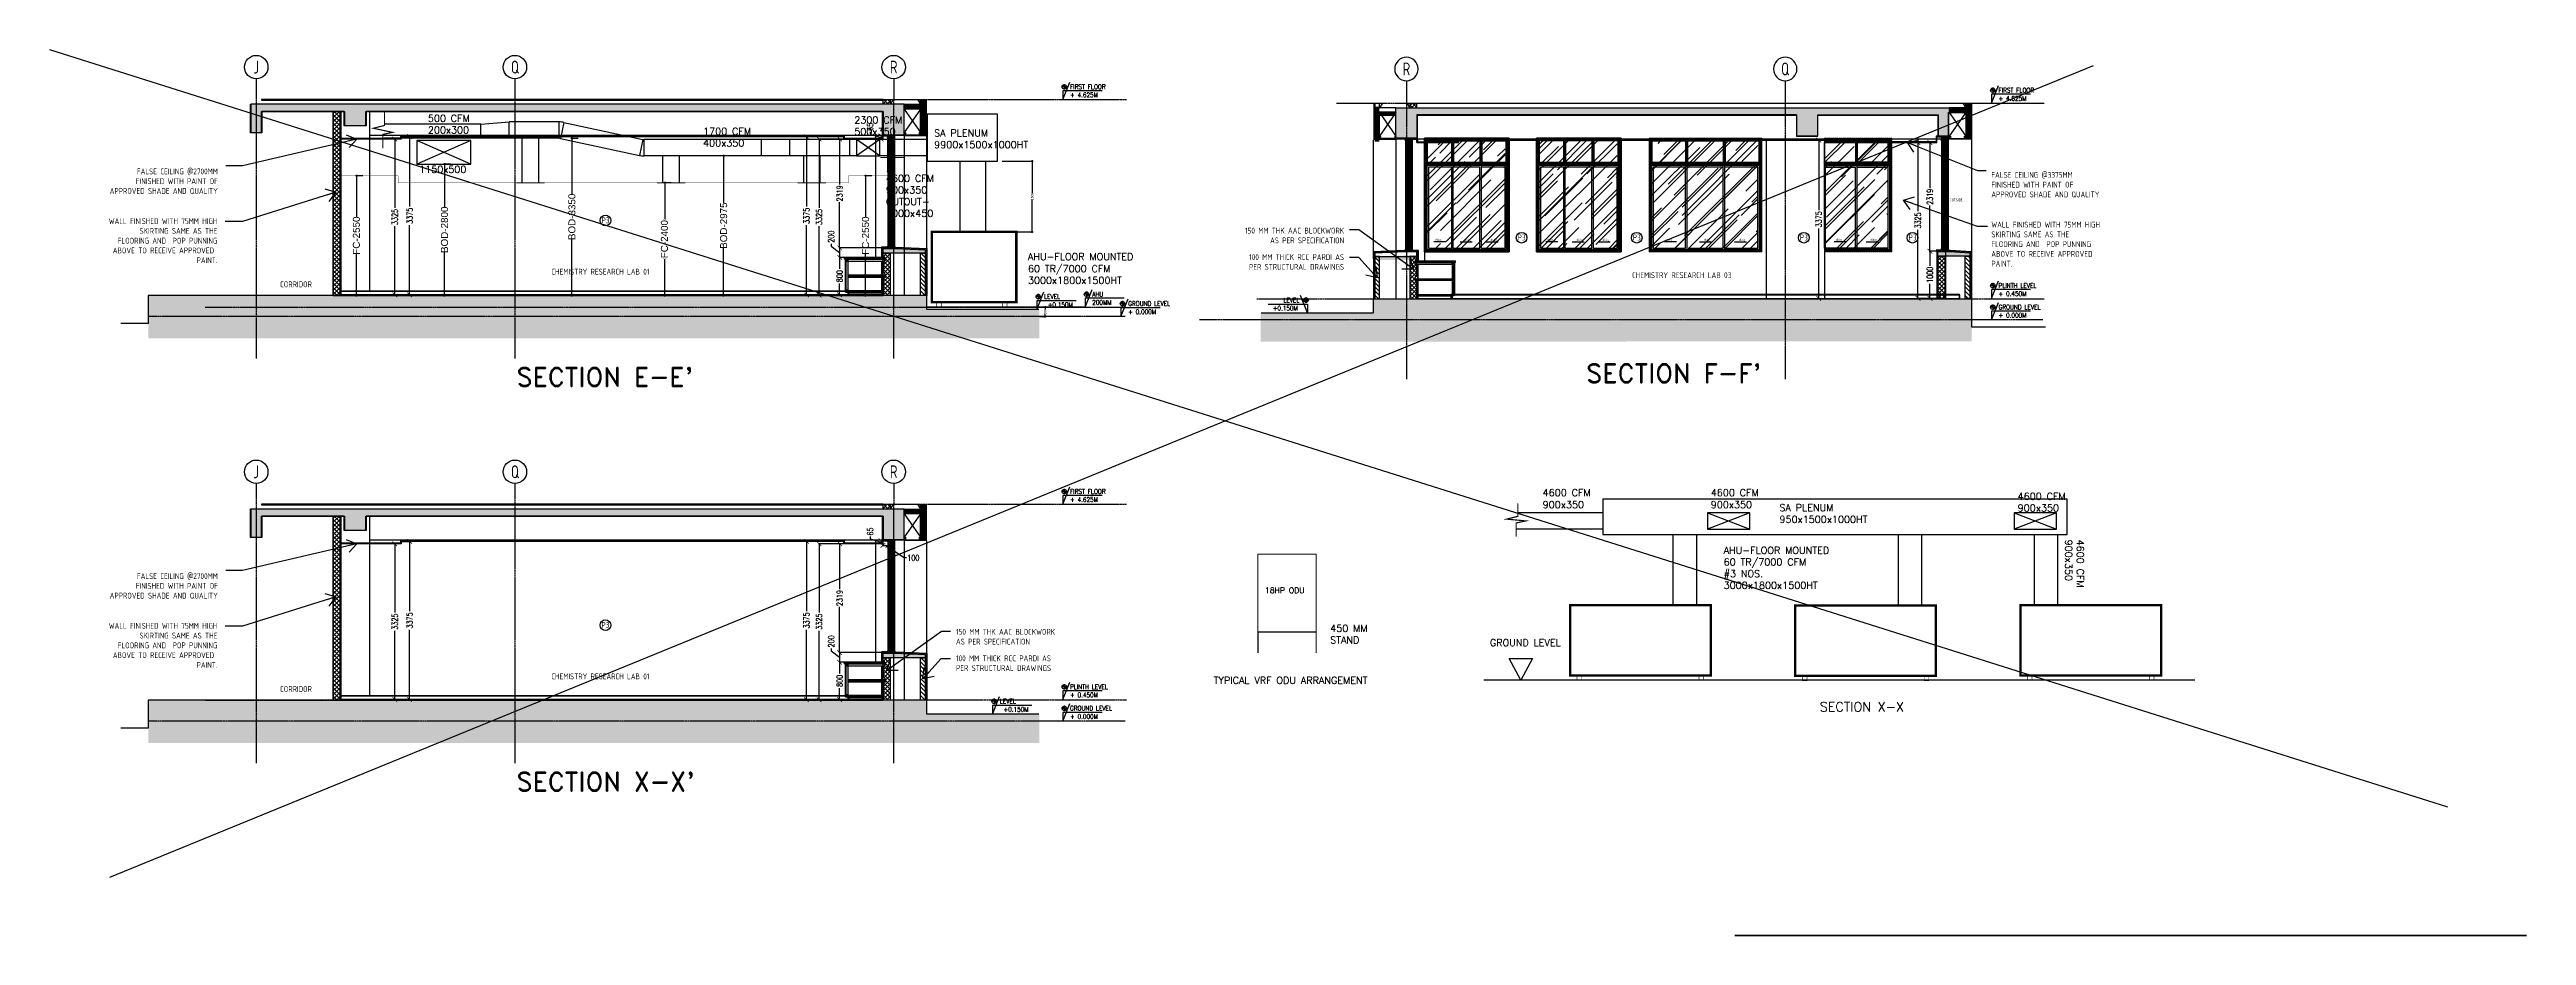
# Model space of a CAD drawing. Header units: millimetres. Extents: x -661525 to 498941, y 282148 to 1359693.
# Drawn here: x -257493 to -204684, y 958865 to 977760 of the extents above; entities that cross this region are included whole.
import ezdxf
from ezdxf.enums import TextEntityAlignment as Align

# ---------------------------------------------------------------- set-up
doc = ezdxf.new("R2010")
doc.units = ezdxf.units.MM
doc.header["$LTSCALE"] = 2.5
doc.header["$PDMODE"] = 35
doc.header["$PDSIZE"] = 15
for name, pattern in [('ACAD_ISO03W100', [30, 12, -18]), ('CENTER', [2, 1.25, -0.25, 0.25, -0.25]), ('HIDDEN', [0.375, 0.25, -0.125])]:
    doc.linetypes.add(name, pattern=pattern)
doc.layers.get('0').update_dxf_attribs({"linetype": 'CONTINUOUS'})
doc.layers.get('DEFPOINTS').update_dxf_attribs({"linetype": 'CONTINUOUS'})
for name, color, linetype in [('00', 5, 'CONTINUOUS'), ('A-ALU-SECTION', 11, 'CONTINUOUS'), ('A-ANNO-DIMS', 11, 'CONTINUOUS'), ('A-ANNO-GRID', 5, 'CENTER'), ('A-ANNO-LEVL', 7, 'CONTINUOUS'), ('A-ANNO-TEXT', 7, 'CONTINUOUS'), ('A-COLS', 7, 'CONTINUOUS'), ('A-COLS-PATT', 252, 'CONTINUOUS'), ('A-ELEV', 8, 'CONTINUOUS'), ('A-ELEV-MEDM', 34, 'CONTINUOUS'), ('A-ELEV-THIN', 8, 'CONTINUOUS'), ('A-ELEV-VERY-THIN', 5, 'CONTINUOUS'), ('A-FLOR-OPEN', 6, 'CONTINUOUS'), ('A-GLAZ', 5, 'CONTINUOUS'), ('A-SECT', 1, 'CONTINUOUS'), ('A-WALL', 8, 'CONTINUOUS'), ('A-WALL-JAMB', 11, 'CONTINUOUS'), ('A-WALL-PATT-200', 5, 'CONTINUOUS'), ('A-WALL-PLAS', 8, 'CONTINUOUS'), ('I-ANN0-TEXT-FLOR', 11, 'CONTINUOUS'), ('I-ANNO-NOTE', 11, 'CONTINUOUS'), ('I-ELEV-HEVY', 4, 'CONTINUOUS'), ('I-ELEV-LITE', 8, 'CONTINUOUS'), ('I-GLAZ', 9, 'CONTINUOUS'), ('I-SECT', 3, 'CONTINUOUS'), ('I-SECT-MEDM', 4, 'CONTINUOUS'), ('nmd-ex duct', 20, 'CONTINUOUS'), ('nmd-ex. duct', 30, 'CONTINUOUS'), ('NMD-SA DUCT', 4, 'CONTINUOUS'), ('STONE', 9, 'CONTINUOUS'), ('vemcpl-ahu', 6, 'CONTINUOUS'), ('vemcpl-cable tray', 210, 'CONTINUOUS')]:
    doc.layers.add(name, color=color, linetype=linetype)
for name, color, linetype, lineweight in [('Above-Below-Void', 253, 'ACAD_ISO03W100', 13), ('DOOR', 251, 'CONTINUOUS', 20), ('Elevation Dark - Cill-Staircase', 4, 'CONTINUOUS', 30), ('Elevation Light - Plaster-Tile Drop', 8, 'CONTINUOUS', 18), ('nmd-DTG', 3, 'CONTINUOUS', 20), ('vemcpl-comment', 255, 'CONTINUOUS', 5), ('VEMCPL-ODU', 6, 'CONTINUOUS', 0), ('vemcpl-sprinkler piping', 1, 'CONTINUOUS', 35), ('Wall - Stone Hatch', 252, 'CONTINUOUS', 13)]:
    doc.layers.add(name, color=color, linetype=linetype, lineweight=lineweight)
doc.styles.add('ARIAL', font='arial.ttf')
doc.styles.add('COMPLEX', font='complex.shx', dxfattribs={"width": 0.8})
doc.styles.add('ISOCP', font='isocp.shx', dxfattribs={"width": 0.8})
doc.styles.add('ROMAND', font='ROMAND')
doc.styles.add('ROMANS', font='romans.shx', dxfattribs={"height": 125})
doc.styles.get("Standard").update_dxf_attribs({"font": 'txt.shx', "height": 1})
doc.dimstyles.new('D-outside 1-20', dxfattribs={"dimscale": 20, "dimtxt": 3.5, "dimasz": 1.25, "dimexe": 0.5, "dimexo": 0, "dimgap": 0.1, "dimtad": 0, "dimdec": 0, "dimdsep": 46, "dimtxsty": 'Standard', "dimcen": 3, "dimdle": 50, "dimclrd": 252, "dimclre": 252, "dimclrt": 256, "dimadec": 0, "dimazin": 0, "dimtfac": 1, "dimtdec": 0, "dimtmove": 2, "dimatfit": 2, "dimfxl": 1, "dimlwd": -1, "dimlwe": -1, "dimarcsym": 0})
doc.dimstyles.new('TICK100', dxfattribs={"dimtxt": 250, "dimasz": 200, "dimexe": 150, "dimexo": 10, "dimgap": 50, "dimtad": 0, "dimdec": 0, "dimrnd": 5, "dimzin": 1, "dimdsep": 46, "dimtxsty": 'COMPLEX', "dimblk1": 'ARCHTICK', "dimblk2": 'ARCHTICK', "dimsah": 1, "dimcen": 0.09375, "dimdle": 150, "dimclrd": 11, "dimclre": 11, "dimclrt": 7, "dimadec": 0, "dimazin": 0, "dimtfac": 1, "dimtdec": 0, "dimtofl": 0, "dimtmove": 0, "dimatfit": 3, "dimldrblk": 'OPEN90', "dimfxl": 1, "dimtolj": 1, "dimtzin": 1, "dimarcsym": 0})
doc.dimstyles.new('TICK50', dxfattribs={"dimtxt": 125, "dimasz": 100, "dimexe": 10, "dimexo": 0, "dimgap": 25, "dimtad": 0, "dimdec": 0, "dimzin": 1, "dimdsep": 46, "dimtxsty": 'COMPLEX', "dimblk1": 'ARCHTICK', "dimblk2": 'ARCHTICK', "dimsah": 1, "dimcen": 0.09375, "dimdle": 10, "dimclrd": 170, "dimclre": 11, "dimclrt": 170, "dimadec": 0, "dimazin": 0, "dimtfac": 1, "dimtdec": 0, "dimtofl": 0, "dimtmove": 0, "dimatfit": 3, "dimldrblk": 'ARCHTICK', "dimfxl": 1, "dimtolj": 1, "dimtzin": 1, "dimarcsym": 0})

# ---------------------------------------------------------------- blocks, each defined once
blk = doc.blocks.new('floor 1')
at = {"layer": 'Elevation Light - Plaster-Tile Drop'}
h = blk.add_hatch(dxfattribs=at)
h.set_pattern_fill('AR-SAND', color=256, style=0)
h.set_pattern_definition([(37.5, (3830731.42, 983927.553), (-1.60003, 48.94132), [0, -38.608, 0, -43.18, 0, -41.275]), (7.5, (3830731.42, 983927.553), (44.95233, 71.6825), [0, -20.828, 0, -34.798, 0, -13.335]), (327.5, (3830700.177, 983927.553), (79.09924, 0.14372), [0, -12.7, 0, -45.72, 0, -59.69]), (317.5, (3830700.18, 983927.55), (76.35565, 22.29293), [0, -6.35, 0, -29.972, 0, -34.29])])
h.paths.add_polyline_path([(3830756, 984018), (3830731, 984018), (3830731, 983928), (3830756, 983928)])
h.paths.add_polyline_path([(3841805, 983928), (3841805, 984018), (3830756, 984018), (3830756, 983928)])
at = {"layer": 'A-ELEV-VERY-THIN'}
for points in [[(3834343, 984113), (3831536, 984113), (3831536, 984103), (3842297, 984103)], [(3836219, 984113), (3831536, 984113)], [(3842299, 984103), (3842299, 984113), (3831536, 984113)], [(3831540, 984103), (3836219, 984103)], [(3836387, 984103), (3842297, 984103)]]:
    blk.add_lwpolyline(points, dxfattribs=at)
at = {"layer": 'A-SECT', "color": 11}
for points in [[(3830731, 984028), (3842304, 984028), (3842304, 984018), (3830731, 984018)], [(3830753, 984073), (3830743, 984073), (3830743, 984028), (3830753, 984028)], [(3842304, 984103), (3842294, 984103), (3842294, 984028), (3842304, 984028)]]:
    blk.add_lwpolyline(points, close=True, dxfattribs=at)
at = {"layer": 'A-WALL-PLAS'}
blk.add_lwpolyline([(3831536, 984113), (3831536, 984103)], dxfattribs=at)
blk = doc.blocks.new('W13-144-SECTION')
at = {"layer": 'Wall - Stone Hatch'}
h = blk.add_hatch(dxfattribs=at)
h.set_pattern_fill('ANSI36', color=256, scale=0.8, angle=270, style=0)
h.set_pattern_definition([(315, (339769.6994, 1020410.4174), (4.9391409, -1.3470384), [6.35, -1.27, 0, -1.27])])
h.paths.add_polyline_path([(347636, 1023305), (347492, 1023305), (347492, 1023330), (347636, 1023330)])
h.paths.add_polyline_path([(347633, 1023308), (347495, 1023308), (347495, 1023327), (347633, 1023327)], flags=16)
h = blk.add_hatch(dxfattribs=at)
h.set_pattern_fill('ANSI36', color=256, scale=0.8, angle=-90, style=0)
h.set_pattern_definition([(225, (347635.5302, 1024265.2113), (-4.9391409, -1.3470384), [6.35, -1.27, 0, -1.27])])
h.paths.add_polyline_path([(347633, 1020927), (347495, 1020927), (347495, 1020908), (347633, 1020908)], flags=16)
h.paths.add_polyline_path([(347636, 1020930), (347492, 1020930), (347492, 1020905), (347636, 1020905)])
at = {"layer": 'A-ALU-SECTION'}
for points in [[(347502, 1023246), (347502, 1023248), (347499, 1023248), (347499, 1023258), (347532, 1023258), (347532, 1023248), (347529, 1023248), (347529, 1023246), (347534, 1023246), (347534, 1023296), (347498, 1023296), (347498, 1023246), (347502, 1023246)], [(347532, 1023259), (347532, 1023295), (347499, 1023295), (347499, 1023259), (347532, 1023259)], [(347550, 1023246), (347550, 1023248), (347547, 1023248), (347547, 1023258), (347580, 1023258), (347580, 1023248), (347577, 1023248), (347577, 1023246), (347582, 1023246), (347582, 1023296), (347546, 1023296), (347546, 1023246), (347550, 1023246)], [(347580, 1023259), (347580, 1023295), (347547, 1023295), (347547, 1023259), (347580, 1023259)], [(347607, 1023246), (347607, 1023248), (347595, 1023248), (347595, 1023258), (347628, 1023258), (347628, 1023248), (347616, 1023248), (347616, 1023246), (347630, 1023246), (347630, 1023296), (347594, 1023296), (347594, 1023246), (347607, 1023246)], [(347628, 1023259), (347628, 1023295), (347595, 1023295), (347595, 1023259), (347628, 1023259)], [(347529, 1020988), (347529, 1020989), (347534, 1020989), (347534, 1020939), (347517, 1020939), (347517, 1020941), (347532, 1020941), (347532, 1020951), (347499, 1020951), (347499, 1020941), (347515, 1020941), (347515, 1020939), (347498, 1020939), (347498, 1020989), (347502, 1020989), (347502, 1020988), (347499, 1020988), (347499, 1020978), (347532, 1020978), (347532, 1020988), (347529, 1020988)], [(347532, 1020976), (347532, 1020952), (347499, 1020952), (347499, 1020976), (347532, 1020976)], [(347577, 1020988), (347577, 1020989), (347582, 1020989), (347582, 1020939), (347565, 1020939), (347565, 1020941), (347580, 1020941), (347580, 1020951), (347547, 1020951), (347547, 1020941), (347562, 1020941), (347562, 1020939), (347546, 1020939), (347546, 1020989), (347550, 1020989), (347550, 1020988), (347547, 1020988), (347547, 1020978), (347580, 1020978), (347580, 1020988), (347577, 1020988)], [(347580, 1020976), (347580, 1020952), (347547, 1020952), (347547, 1020976), (347580, 1020976)], [(347616, 1020988), (347616, 1020989), (347630, 1020989), (347630, 1020939), (347613, 1020939), (347613, 1020941), (347628, 1020941), (347628, 1020951), (347595, 1020951), (347595, 1020941), (347610, 1020941), (347610, 1020939), (347594, 1020939), (347594, 1020989), (347607, 1020989), (347607, 1020988), (347595, 1020988), (347595, 1020978), (347628, 1020978), (347628, 1020988), (347616, 1020988)], [(347628, 1020976), (347628, 1020952), (347595, 1020952), (347595, 1020976), (347628, 1020976)]]:
    blk.add_lwpolyline(points, dxfattribs=at)
blk.add_lwpolyline([(347615, 1020983), (347615, 1023252), (347609, 1023252), (347609, 1020983)], close=True, dxfattribs=at)
at = {"layer": 'A-ELEV-MEDM'}
for centre, start, end in [((347504, 1023250), 89.7072, 270.2919), ((347504, 1023247), 89.1225, 270.8766), ((347504, 1023244), 89.1225, 270.8766), ((347528, 1023250), 269.7072, 90.2919), ((347528, 1023247), 269.1225, 90.8766), ((347528, 1023244), 269.1225, 90.8766), ((347552, 1023250), 89.7072, 270.2919), ((347552, 1023247), 89.1225, 270.8766), ((347552, 1023244), 89.1225, 270.8766), ((347576, 1023250), 269.7072, 90.2919), ((347576, 1023247), 269.1225, 90.8766), ((347576, 1023244), 269.1225, 90.8766), ((347609, 1023250), 89.7072, 270.2919), ((347609, 1023247), 89.1225, 270.8766), ((347609, 1023244), 89.1225, 270.8766), ((347615, 1023250), 269.7072, 90.2919), ((347615, 1023247), 269.1225, 90.8766), ((347615, 1023244), 269.1225, 90.8766), ((347504, 1020991), 89.1234, 270.8775), ((347504, 1020989), 89.1234, 270.8775), ((347504, 1020986), 89.7081, 270.2928), ((347528, 1020991), 269.1234, 90.8775), ((347528, 1020989), 269.1234, 90.8775), ((347528, 1020986), 269.7081, 90.2928), ((347552, 1020991), 89.1234, 270.8775), ((347552, 1020989), 89.1234, 270.8775), ((347552, 1020986), 89.7081, 270.2928), ((347576, 1020991), 269.1234, 90.8775), ((347576, 1020989), 269.1234, 90.8775), ((347575, 1020986), 269.7081, 90.2928), ((347609, 1020991), 89.1225, 270.8766), ((347609, 1020989), 89.1225, 270.8766), ((347609, 1020986), 89.7072, 270.2919), ((347615, 1020991), 269.1234, 90.8775), ((347615, 1020989), 269.1234, 90.8775), ((347615, 1020986), 269.7081, 90.2928)]:
    blk.add_arc(centre, 1.34, start, end, dxfattribs=at)
at = {"layer": 'A-ELEV-THIN'}
for p, q in [((347492, 1023279), (347492, 1020956)), ((347495, 1023308), (347633, 1023327)), ((347495, 1023327), (347633, 1023308)), ((347498, 1023279), (347498, 1020956)), ((347534, 1023279), (347534, 1020956)), ((347546, 1023279), (347546, 1020956)), ((347582, 1023279), (347582, 1020956)), ((347594, 1023279), (347594, 1020956)), ((347630, 1023279), (347630, 1020989)), ((347636, 1023279), (347636, 1020956)), ((347495, 1020927), (347633, 1020908)), ((347495, 1020908), (347633, 1020927))]:
    blk.add_line(p, q, dxfattribs=at)
at = {"layer": 'A-GLAZ'}
for points in [[(347504, 1020983), (347504, 1023252), (347510, 1023252), (347510, 1020983)], [(347528, 1020983), (347528, 1023252), (347522, 1023252), (347522, 1020983)], [(347552, 1020983), (347552, 1023252), (347558, 1023252), (347558, 1020983)], [(347576, 1020983), (347576, 1023252), (347570, 1023252), (347570, 1020983)]]:
    blk.add_lwpolyline(points, close=True, dxfattribs=at)
at = {"layer": 'A-WALL-JAMB'}
for points in [[(347636, 1023305), (347492, 1023305), (347492, 1023330), (347636, 1023330), (347636, 1023305)], [(347636, 1020930), (347492, 1020930), (347492, 1020905), (347636, 1020905), (347636, 1020930)]]:
    blk.add_lwpolyline(points, dxfattribs=at)
for points in [[(347633, 1023308), (347495, 1023308), (347495, 1023327), (347633, 1023327)], [(347633, 1020927), (347495, 1020927), (347495, 1020908), (347633, 1020908)]]:
    blk.add_lwpolyline(points, close=True, dxfattribs=at)
at = {"layer": 'I-SECT'}
for points in [[(347589, 1023300), (347634, 1023300), (347634, 1023289), (347630, 1023289), (347630, 1023285), (347632, 1023285), (347632, 1023287), (347634, 1023287), (347634, 1023281), (347632, 1023281), (347632, 1023283), (347630, 1023283), (347630, 1023279), (347636, 1023279), (347636, 1023305), (347634, 1023305), (347634, 1023302), (347589, 1023302), (347589, 1023305), (347587, 1023305), (347587, 1023302), (347541, 1023302), (347541, 1023305), (347539, 1023305), (347539, 1023302), (347494, 1023302), (347494, 1023305), (347492, 1023305), (347492, 1023279), (347498, 1023279), (347498, 1023283), (347496, 1023283), (347496, 1023281), (347494, 1023281), (347494, 1023287), (347496, 1023287), (347496, 1023285), (347498, 1023285), (347498, 1023289), (347494, 1023289), (347494, 1023300), (347539, 1023300), (347539, 1023289), (347534, 1023289), (347534, 1023285), (347536, 1023285), (347536, 1023287), (347539, 1023287), (347539, 1023281), (347536, 1023281), (347536, 1023283), (347534, 1023283), (347534, 1023279), (347546, 1023279), (347546, 1023283), (347544, 1023283), (347544, 1023281), (347541, 1023281), (347541, 1023287), (347544, 1023287), (347544, 1023285), (347546, 1023285), (347546, 1023289), (347541, 1023289), (347541, 1023300), (347587, 1023300), (347587, 1023289), (347582, 1023289), (347582, 1023285), (347584, 1023285), (347584, 1023287), (347587, 1023287), (347587, 1023281), (347584, 1023281), (347584, 1023283), (347582, 1023283), (347582, 1023279), (347594, 1023279), (347594, 1023283), (347592, 1023283), (347592, 1023281), (347589, 1023281), (347589, 1023287), (347592, 1023287), (347592, 1023285), (347594, 1023285), (347594, 1023289), (347589, 1023289), (347589, 1023300)], [(347612, 1020946), (347612, 1020935), (347634, 1020935), (347634, 1020946), (347630, 1020946), (347630, 1020950), (347632, 1020950), (347632, 1020948), (347634, 1020948), (347634, 1020954), (347632, 1020954), (347632, 1020952), (347630, 1020952), (347630, 1020956), (347636, 1020956), (347636, 1020930), (347634, 1020930), (347634, 1020933), (347589, 1020933), (347589, 1020930), (347587, 1020930), (347587, 1020933), (347541, 1020933), (347541, 1020930), (347539, 1020930), (347539, 1020933), (347494, 1020933), (347494, 1020930), (347492, 1020930), (347492, 1020956), (347498, 1020956), (347498, 1020952), (347496, 1020952), (347496, 1020954), (347494, 1020954), (347494, 1020948), (347496, 1020948), (347496, 1020950), (347498, 1020950), (347498, 1020946), (347494, 1020946), (347494, 1020935), (347515, 1020935), (347515, 1020946)], [(347517, 1020946), (347517, 1020935), (347539, 1020935), (347539, 1020946), (347534, 1020946), (347534, 1020950), (347536, 1020950), (347536, 1020948), (347539, 1020948), (347539, 1020954), (347536, 1020954), (347536, 1020952), (347534, 1020952), (347534, 1020956), (347546, 1020956), (347546, 1020952), (347544, 1020952), (347544, 1020954), (347541, 1020954), (347541, 1020948), (347544, 1020948), (347544, 1020950), (347546, 1020950), (347546, 1020946), (347541, 1020946), (347541, 1020935), (347563, 1020935), (347563, 1020946)], [(347565, 1020946), (347565, 1020935), (347587, 1020935), (347587, 1020946), (347582, 1020946), (347582, 1020950), (347584, 1020950), (347584, 1020948), (347587, 1020948), (347587, 1020954), (347584, 1020954), (347584, 1020952), (347582, 1020952), (347582, 1020956), (347594, 1020956), (347594, 1020952), (347592, 1020952), (347592, 1020954), (347589, 1020954), (347589, 1020948), (347592, 1020948), (347592, 1020950), (347594, 1020950), (347594, 1020946), (347589, 1020946), (347589, 1020935)], [(347589, 1020935), (347610, 1020935), (347610, 1020946)]]:
    blk.add_lwpolyline(points, dxfattribs=at)
for centre in [(347516, 1020948), (347564, 1020948), (347611, 1020948)]:
    blk.add_arc(centre, 1.61, 308.4693, 231.5307, dxfattribs=at)
blk = doc.blocks.new('A$C49135F2E')
at = {"layer": 'I-SECT-MEDM'}
h = blk.add_hatch(dxfattribs=at)
h.set_pattern_fill('AR-SAND', color=256, scale=0.2, style=0)
h.set_pattern_definition([(37.5, (4355.703, -124), (-0.320006, 9.788265), [0, -7.7216, 0, -8.636, 0, -8.255]), (7.5, (4355.703, -124), (8.990466, 14.336502), [0, -4.1656, 0, -6.9596, 0, -2.667]), (327.5, (4349.455, -124), (15.819847, 0.028744), [0, -2.54, 0, -9.144, 0, -11.938]), (317.5, (4349.455, -124), (15.27113, 4.458586), [0, -1.27, 0, -5.9944, 0, -6.858])])
h.paths.add_polyline_path([(749, -112), (-38, -112), (-38, -132), (749, -132)])
at = {"layer": 'Wall - Stone Hatch'}
h = blk.add_hatch(dxfattribs=at)
h.set_pattern_fill('ANSI36', color=256, style=0)
h.set_pattern_definition([(45, (2143.2715, 115), (1.683798, 6.173926), [7.9375, -1.5875, 0, -1.5875])])
edge = h.paths.add_edge_path()
edge.add_line((28, 130), (-100, 130))
edge.add_line((-100, 130), (-100, 112))
edge.add_line((-100, 112), (30, 112))
edge.add_line((30, 112), (30, 128))
edge.add_arc((28, 128), 2, 0, 90)
h = blk.add_hatch(dxfattribs=at)
h.set_pattern_fill('ANSI36', color=256, style=0)
h.set_pattern_definition([(45, (328953.3177, -841383.1953), (1.683798023, 6.173926083), [7.9375, -1.5875, 0, -1.5875])])
h.paths.add_polyline_path([(24, 112), (24, 106), (30, 106), (30, -94), (18, -94), (18, 100), (18, 112)])
h = blk.add_hatch(dxfattribs=at)
h.set_pattern_fill('ANSI36', color=256, scale=2, angle=90, style=0)
h.set_pattern_definition([(135, (4355.703, -504), (-12.347852, 3.367596), [15.875, -3.175, 0, -3.175])])
h.paths.add_polyline_path([(749, -474), (-38, -474), (-38, -514), (749, -514)])
h = blk.add_hatch(dxfattribs=at)
h.set_pattern_fill('ANSI36', color=256, style=0)
h.set_pattern_definition([(45, (328959.3177, -841407.3053), (1.683798023, 6.173926083), [7.9375, -1.5875, 0, -1.5875])])
edge = h.paths.add_edge_path()
edge.add_line((20, -94), (821, -94))
edge.add_arc((773, -112), 50.9, 0, 20.6893, ccw=False)
edge.add_line((824, -112), (771, -112))
edge.add_line((771, -112), (20, -112))
edge.add_line((20, -112), (20, -94))
edge = h.paths.add_edge_path()
edge.add_line((749, -124), (749, -112))
edge.add_line((749, -112), (824, -112))
edge.add_arc((773, -112), 50.9, -20.6893, 0, ccw=False)
edge.add_line((821, -130), (749, -130))
edge.add_line((749, -130), (749, -124))
h = blk.add_hatch(dxfattribs=at)
h.set_pattern_fill('ANSI36', color=256, scale=2, angle=90, style=0)
h.set_pattern_definition([(135, (4370.4176, -839), (-12.347852, 3.367596), [15.875, -3.175, 0, -3.175])])
h.paths.add_polyline_path([(731, -809), (0, -809), (0, -849), (731, -849)])
at = {"layer": '00', "color": 8}
for points in [[(784, -130), (749, -172), (784, -172), (749, -130)], [(784, -790), (749, -832), (784, -832), (749, -790)]]:
    blk.add_lwpolyline(points, dxfattribs=at)
at = {"layer": 'A-COLS', "color": 8}
blk.add_line((804, -832), (784, -832), dxfattribs=at)
at = {"layer": 'A-ELEV'}
for p, q in [((749, -172), (749, -809)), ((800, -130), (782, -130))]:
    blk.add_line(p, q, dxfattribs=at)
for points in [[(803, -137), (803, -819), (785, -819), (785, -137)], [(803, -137), (785, -137)]]:
    blk.add_lwpolyline(points, dxfattribs=at)
at = {"layer": 'A-SECT'}
for p, q in [((749, -172), (-38, -172)), ((749, -132), (749, -172))]:
    blk.add_line(p, q, dxfattribs=at)
for points in [[(-38, -474), (749, -474), (749, -514), (-38, -514)], [(731, -849), (0, -849), (0, -809), (731, -809)], [(749, -894), (731, -894), (731, -809), (749, -809)]]:
    blk.add_lwpolyline(points, close=True, dxfattribs=at)
at = {"layer": 'A-WALL'}
blk.add_line((0, -75), (0, 96), dxfattribs=at)
for points in [[(0, -187), (0, -425)], [(0, -537), (0, -904)]]:
    blk.add_lwpolyline(points, dxfattribs=at)
for centre in [(4, -131), (4, -481)]:
    blk.add_arc(centre, 56.3, 93.9102, 266.0898, dxfattribs=at)
at = {"layer": 'A-WALL-PLAS'}
for p, q in [((12, 106), (-100, 106)), ((12, 106), (12, -112)), ((18, 100), (18, 112)), ((18, 100), (18, -94)), ((12, -164), (12, -474)), ((12, -514), (12, -809))]:
    blk.add_line(p, q, dxfattribs=at)
at = {"layer": 'Elevation Dark - Cill-Staircase'}
blk.add_lwpolyline([(28, 130), (-100, 130), (-100, 112), (30, 112), (30, 128, 0.414214)], format="xyb", close=True, dxfattribs=at)
at = {"layer": 'I-ELEV-HEVY'}
for points in [[(30, -94), (30, 106), (24, 106), (24, 112)], [(24, -474), (24, -164)], [(24, -809), (24, -514)]]:
    blk.add_lwpolyline(points, dxfattribs=at)
at = {"layer": 'I-ELEV-LITE'}
for p, q in [((784, -136), (804, -136)), ((784, -832), (784, -137)), ((785, -137), (784, -137)), ((804, -832), (804, -136)), ((803, -819), (794, -819))]:
    blk.add_line(p, q, dxfattribs=at)
at = {"layer": 'I-SECT'}
for points in [[(784, -172), (749, -172), (749, -130), (784, -130)], [(803, -149), (785, -149), (785, -137), (803, -137)], [(784, -832), (749, -832), (749, -790), (784, -790)], [(803, -831), (785, -831), (785, -819), (803, -819)]]:
    blk.add_lwpolyline(points, close=True, dxfattribs=at)
at = {"layer": 'I-SECT-MEDM'}
for p, q in [((-38, -112), (824, -112)), ((824, -112), (-38, -112)), ((-38, -112), (-38, -132)), ((749, -132), (-38, -132)), ((18, -94), (821, -94)), ((20, -112), (20, -94)), ((749, -132), (749, -112)), ((749, -112), (824, -112)), ((821, -130), (749, -130)), ((24, -809), (12, -809))]:
    blk.add_line(p, q, dxfattribs=at)
at = {"layer": 'I-SECT-MEDM', "color": 5}
blk.add_line((24, -809), (25, -809), dxfattribs=at)
at = {"layer": 'I-SECT-MEDM'}
for start, end in [(0, 20.6893), (339.3107, 0)]:
    blk.add_arc((773, -112), 50.9, start, end, dxfattribs=at)
at = {"layer": 'STONE'}
blk.add_line((-38, -172), (-38, -132), dxfattribs=at)
blk = doc.blocks.new('COLNUM')
at = {"linetype": 'Continuous'}
blk.add_circle((0, 0), 500, dxfattribs=at)
at = {"color": 7, "linetype": 'Continuous', "style": 'ISOCP', "width": 0.8}
blk.add_attdef('X', text='', height=550, dxfattribs=at).set_placement((0, 0), align=Align.MIDDLE_CENTER)
blk = doc.blocks.new('L')
h = blk.add_hatch(color=0)
h.paths.add_polyline_path([(0.068, 0), (0, 0), (0, -0.068, 0.414214)])
h.paths.add_polyline_path([(0, 0.068, 0.414214), (-0.068, 0), (0, 0)])
at = {"color": 0}
for p, q in [((0.085, 0), (-0.085, 0)), ((0, 0.085), (0, -0.085))]:
    blk.add_line(p, q, dxfattribs=at)
blk.add_circle((0, 0), 0.0683, dxfattribs=at)
blk = doc.blocks.new('WATER LVL')
blk.add_lwpolyline([(837, 0), (-837, 0), (-837, -375), (-537, 375)])
at = {"layer": '00', "xscale": 1371.803835285835, "yscale": 1371.803835285835, "zscale": 1371.803835285835}
blk.add_blockref('L', (-774, 172), dxfattribs=at)
at = {"style": 'COMPLEX', "width": 0.8}
for p in [(-529, 75), (-529, -273)]:
    blk.add_attdef('WATER', p, '', height=200, dxfattribs=at)
blk = doc.blocks.new('_ARCHTICK')
at = {"color": 0, "linetype": 'ByBlock', "const_width": 0.15}
blk.add_lwpolyline([(-0.5, -0.5), (0.5, 0.5)], dxfattribs=at)
blk = doc.blocks.new('*D379')
at = {"layer": 'A-ANNO-DIMS', "lineweight": -2, "transparency": 16777216}
for p, q in [((-249996, 975851), (-250140, 975851)), ((-250130, 975861), (-250130, 974385)), ((-250130, 972516), (-250130, 973992)), ((-249996, 972526), (-250140, 972526))]:
    blk.add_line(p, q, dxfattribs=at)
at = {"layer": 'DEFPOINTS', "color": 0, "transparency": 16777216}
for p in [(-249996, 975851), (-250130, 972526), (-249996, 972526)]:
    blk.add_point(p, dxfattribs=at)
at = {"layer": 'A-ANNO-DIMS', "lineweight": -2, "transparency": 16777216, "xscale": 100, "yscale": 100, "zscale": 100}
for p, rotation in [((-250130, 975851), 90.0000001313682), ((-250130, 972526), 270.0000001313682)]:
    blk.add_blockref('_ARCHTICK', p, dxfattribs=dict(at, rotation=rotation))
at = {"layer": 'A-ANNO-DIMS', "transparency": 16777216, "insert": (-250130, 974189), "char_height": 125, "attachment_point": 5, "rotation": 90, "style": 'COMPLEX'}
blk.add_mtext('\\A1;3325', dxfattribs=at)
blk = doc.blocks.new('*D380')
at = {"layer": 'A-ANNO-DIMS', "lineweight": -2, "transparency": 16777216}
for p, q in [((-249815, 975911), (-249815, 974410)), ((-249996, 975901), (-249805, 975901)), ((-249815, 972516), (-249815, 974017)), ((-249996, 972526), (-249805, 972526))]:
    blk.add_line(p, q, dxfattribs=at)
at = {"layer": 'DEFPOINTS', "color": 0, "transparency": 16777216}
for p in [(-249996, 975901), (-249996, 972526), (-249815, 972526)]:
    blk.add_point(p, dxfattribs=at)
at = {"layer": 'A-ANNO-DIMS', "lineweight": -2, "transparency": 16777216, "xscale": 100, "yscale": 100, "zscale": 100}
for p, rotation in [((-249815, 975901), 90), ((-249815, 972526), 270)]:
    blk.add_blockref('_ARCHTICK', p, dxfattribs=dict(at, rotation=rotation))
at = {"layer": 'A-ANNO-DIMS', "transparency": 16777216, "insert": (-249815, 974214), "char_height": 125, "attachment_point": 5, "rotation": 90, "style": 'COMPLEX'}
blk.add_mtext('\\A1;3375', dxfattribs=at)
blk = doc.blocks.new('win 14')
at = {"layer": 'A-COLS-PATT'}
h = blk.add_hatch(color=256, dxfattribs=at)
h.dxf.hatch_style = 1
h.paths.add_polyline_path([(289, 900), (289, 1000), (544, 1000), (973, 975), (973, 900)])
at = {"layer": 'A-WALL-PATT-200'}
h = blk.add_hatch(dxfattribs=at)
h.set_pattern_fill('ANSI37', color=256, scale=20, style=0)
h.set_pattern_definition([(135, (3515629.2, -541042.06), (44.9012806, 44.9012806), []), (45, (3515629.2, -541042.06), (44.9012806, -44.9012806), [])])
h.paths.add_polyline_path([(289, 430), (289, 390)], flags=17)
h.paths.add_polyline_path([(289, 772), (289, 792)], flags=17)
h.paths.add_polyline_path([(289, 829), (289, 769), (289, 732), (289, 479), (289, 367), (289, 0), (439, 0), (439, 900), (289, 900)])
h = blk.add_hatch(dxfattribs=at)
h.set_pattern_fill('ANSI31,_O', color=256, scale=20)
h.set_pattern_definition([(135, (3515212.836, -541042.06), (44.9012806, 44.9012806), [])])
h.paths.add_polyline_path([(973, 900), (873, 900), (873, 0), (973, 0)])
at = {"layer": 'Wall - Stone Hatch'}
h = blk.add_hatch(dxfattribs=at)
h.set_pattern_fill('ANSI36', color=256, style=0)
h.set_pattern_definition([(45, (-294914.4573, -995457.8726), (1.683798023, 6.173926083), [7.9375, -1.5875, 0, -1.5875])])
h.paths.add_polyline_path([(264, 1036), (364, 1036), (364, 1018), (264, 1018)])
at = {"layer": 'A-COLS'}
blk.add_lwpolyline([(289, 900), (289, 1000), (544, 1000), (973, 975), (973, 900), (289, 900)], dxfattribs=at)
at = {"layer": 'A-WALL'}
for points in [[(289, 359), (289, 900), (439, 900), (439, 0), (289, 0)], [(873, 900), (973, 900), (973, 0), (873, 0), (873, 900)], [(289, 0), (289, 367)]]:
    blk.add_lwpolyline(points, dxfattribs=at)
at = {"layer": 'A-WALL-PLAS'}
for p, q in [((274, 1006), (264, 1006)), ((264, 1006), (264, 0)), ((274, 1006), (274, 1018))]:
    blk.add_line(p, q, dxfattribs=at)
blk.add_lwpolyline([(279, -10), (279, 1000), (449, 1000), (449, -10)], close=True, dxfattribs=at)
for points in [[(433, 1020), (561, 1020), (993, 994), (993, 0)], [(443, 1020), (443, 1030), (561, 1030), (1003, 1003), (1003, 0)]]:
    blk.add_lwpolyline(points, dxfattribs=at)
at = {"layer": 'Elevation Dark - Cill-Staircase'}
blk.add_lwpolyline([(264, 1036), (364, 1036), (364, 1018), (264, 1018)], close=True, dxfattribs=at)
at = {"layer": 'A-ELEV-THIN', "xscale": -1}
blk.add_blockref('W13-144-SECTION', (348000, -1019889), dxfattribs=at)
at = {"layer": 'I-ANNO-NOTE', "color": 7, "ltscale": 0.5, "insert": (817, 2101), "char_height": 60, "width": 2621.22, "attachment_point": 6, "style": 'ISOCP'}
blk.add_mtext('OUTSIDE', dxfattribs=at)
blk = doc.blocks.new('*D381')
at = {"layer": 'A-ANNO-DIMS', "lineweight": -2, "transparency": 16777216}
for p, q in [((-240522, 973326), (-240658, 973326)), ((-240648, 973336), (-240648, 973080)), ((-240648, 972516), (-240648, 972773)), ((-240522, 972526), (-240658, 972526))]:
    blk.add_line(p, q, dxfattribs=at)
at = {"layer": 'DEFPOINTS', "color": 0, "transparency": 16777216}
for p in [(-240522, 973326), (-240648, 972526), (-240522, 972526)]:
    blk.add_point(p, dxfattribs=at)
at = {"layer": 'A-ANNO-DIMS', "lineweight": -2, "transparency": 16777216, "xscale": 100, "yscale": 100, "zscale": 100}
for p, rotation in [((-240648, 973326), 90.00000013136851), ((-240648, 972526), 270.0000001313685)]:
    blk.add_blockref('_ARCHTICK', p, dxfattribs=dict(at, rotation=rotation))
at = {"layer": 'A-ANNO-DIMS', "transparency": 16777216, "insert": (-240648, 972926), "char_height": 125, "attachment_point": 5, "rotation": 90, "style": 'COMPLEX'}
blk.add_mtext('\\A1;800', dxfattribs=at)
blk = doc.blocks.new('*D382')
at = {"layer": 'A-ANNO-DIMS', "lineweight": -2, "transparency": 16777216}
for p, q in [((-240826, 973614), (-240826, 973564)), ((-240826, 973564), (-240648, 973429)), ((-239749, 973532), (-240658, 973532)), ((-239749, 973326), (-240658, 973326)), ((-240648, 973542), (-240648, 973316))]:
    blk.add_line(p, q, dxfattribs=at)
at = {"layer": 'DEFPOINTS', "color": 0, "transparency": 16777216}
for p in [(-240648, 973326), (-239749, 973532), (-239749, 973326)]:
    blk.add_point(p, dxfattribs=at)
at = {"layer": 'A-ANNO-DIMS', "lineweight": -2, "transparency": 16777216, "xscale": 100, "yscale": 100, "zscale": 100}
for p, rotation in [((-240648, 973532), 90), ((-240648, 973326), 270)]:
    blk.add_blockref('_ARCHTICK', p, dxfattribs=dict(at, rotation=rotation))
at = {"layer": 'A-ANNO-DIMS', "transparency": 16777216, "insert": (-240826, 973768), "char_height": 125, "attachment_point": 5, "rotation": 90, "style": 'COMPLEX'}
blk.add_mtext('\\A1;200', dxfattribs=at)
blk = doc.blocks.new('*D383')
at = {"layer": 'A-ANNO-DIMS', "lineweight": -2, "transparency": 16777216}
for p, q in [((-239749, 975851), (-240658, 975851)), ((-240648, 975861), (-240648, 974879)), ((-240648, 973522), (-240648, 974505)), ((-239749, 973532), (-240658, 973532))]:
    blk.add_line(p, q, dxfattribs=at)
at = {"layer": 'DEFPOINTS', "color": 0, "transparency": 16777216}
for p in [(-240648, 975851), (-239749, 975851), (-239749, 973532)]:
    blk.add_point(p, dxfattribs=at)
at = {"layer": 'A-ANNO-DIMS', "lineweight": -2, "transparency": 16777216, "xscale": 100, "yscale": 100, "zscale": 100}
for p, rotation in [((-240648, 975851), 89.99999999996548), ((-240648, 973532), 269.9999999999655)]:
    blk.add_blockref('_ARCHTICK', p, dxfattribs=dict(at, rotation=rotation))
at = {"layer": 'A-ANNO-DIMS', "transparency": 16777216, "insert": (-240648, 974692), "char_height": 125, "attachment_point": 5, "rotation": 90, "style": 'COMPLEX'}
blk.add_mtext('\\A1;2319', dxfattribs=at)
blk = doc.blocks.new('*D384')
at = {"layer": 'A-ANNO-DIMS', "lineweight": -2, "transparency": 16777216}
for p, q in [((-239997, 976004), (-239997, 975954)), ((-239997, 975954), (-239762, 975884)), ((-239722, 975916), (-239772, 975916)), ((-239762, 975926), (-239762, 975841)), ((-239722, 975851), (-239772, 975851))]:
    blk.add_line(p, q, dxfattribs=at)
at = {"layer": 'DEFPOINTS', "color": 0, "transparency": 16777216}
for p in [(-239722, 975916), (-239762, 975851), (-239722, 975851)]:
    blk.add_point(p, dxfattribs=at)
at = {"layer": 'A-ANNO-DIMS', "lineweight": -2, "transparency": 16777216, "xscale": 100, "yscale": 100, "zscale": 100}
for p, rotation in [((-239762, 975916), 90), ((-239762, 975851), 270)]:
    blk.add_blockref('_ARCHTICK', p, dxfattribs=dict(at, rotation=rotation))
at = {"layer": 'A-ANNO-DIMS', "transparency": 16777216, "insert": (-239997, 976110), "char_height": 125, "attachment_point": 5, "rotation": 90, "style": 'COMPLEX'}
blk.add_mtext('\\A1;65', dxfattribs=at)
blk = doc.blocks.new('*D385')
at = {"layer": 'A-ANNO-DIMS', "lineweight": -2, "transparency": 16777216}
for p, q in [((-241355, 975911), (-241355, 974410)), ((-240948, 975901), (-241365, 975901)), ((-241355, 972516), (-241355, 974017)), ((-240948, 972526), (-241365, 972526))]:
    blk.add_line(p, q, dxfattribs=at)
at = {"layer": 'DEFPOINTS', "color": 0, "transparency": 16777216}
for p in [(-240948, 975901), (-241355, 972526), (-240948, 972526)]:
    blk.add_point(p, dxfattribs=at)
at = {"layer": 'A-ANNO-DIMS', "lineweight": -2, "transparency": 16777216, "xscale": 100, "yscale": 100, "zscale": 100}
for p, rotation in [((-241355, 975901), 90.00000013137065), ((-241355, 972526), 270.0000001313707)]:
    blk.add_blockref('_ARCHTICK', p, dxfattribs=dict(at, rotation=rotation))
at = {"layer": 'A-ANNO-DIMS', "transparency": 16777216, "insert": (-241355, 974214), "char_height": 125, "attachment_point": 5, "rotation": 90, "style": 'COMPLEX'}
blk.add_mtext('\\A1;3375', dxfattribs=at)
blk = doc.blocks.new('*D386')
at = {"layer": 'A-ANNO-DIMS', "lineweight": -2, "transparency": 16777216}
for p, q in [((-240558, 975851), (-241096, 975851)), ((-241086, 975861), (-241086, 974385)), ((-241086, 972516), (-241086, 973992)), ((-240558, 972526), (-241096, 972526))]:
    blk.add_line(p, q, dxfattribs=at)
at = {"layer": 'DEFPOINTS', "color": 0, "transparency": 16777216}
for p in [(-240558, 975851), (-241086, 972526), (-240558, 972526)]:
    blk.add_point(p, dxfattribs=at)
at = {"layer": 'A-ANNO-DIMS', "lineweight": -2, "transparency": 16777216, "xscale": 100, "yscale": 100, "zscale": 100}
for p, rotation in [((-241086, 975851), 90.00000013136015), ((-241086, 972526), 270.0000001313601)]:
    blk.add_blockref('_ARCHTICK', p, dxfattribs=dict(at, rotation=rotation))
at = {"layer": 'A-ANNO-DIMS', "transparency": 16777216, "insert": (-241086, 974189), "char_height": 125, "attachment_point": 5, "rotation": 90, "style": 'COMPLEX'}
blk.add_mtext('\\A1;3325', dxfattribs=at)
blk = doc.blocks.new('*D387')
at = {"layer": 'A-ANNO-DIMS', "lineweight": -2, "transparency": 16777216}
for p, q in [((-217257, 973458), (-217412, 973458)), ((-217402, 973468), (-217402, 973145)), ((-217402, 972442), (-217402, 972766)), ((-217257, 972452), (-217412, 972452))]:
    blk.add_line(p, q, dxfattribs=at)
at = {"layer": 'DEFPOINTS', "color": 0, "transparency": 16777216}
for p in [(-217257, 973458), (-217402, 972452), (-217257, 972452)]:
    blk.add_point(p, dxfattribs=at)
at = {"layer": 'A-ANNO-DIMS', "lineweight": -2, "transparency": 16777216, "xscale": 100, "yscale": 100, "zscale": 100}
for p, rotation in [((-217402, 973458), 89.9999998647016), ((-217402, 972452), 269.9999998647016)]:
    blk.add_blockref('_ARCHTICK', p, dxfattribs=dict(at, rotation=rotation))
at = {"layer": 'A-ANNO-DIMS', "transparency": 16777216, "insert": (-217402, 972955), "char_height": 125, "attachment_point": 5, "rotation": 90, "style": 'COMPLEX'}
blk.add_mtext('\\A1;1000', dxfattribs=at)
blk = doc.blocks.new('*D388')
at = {"layer": 'A-ANNO-DIMS', "lineweight": -2, "transparency": 16777216}
for p, q in [((-217257, 975777), (-217412, 975777)), ((-217402, 975787), (-217402, 974805)), ((-217402, 973448), (-217402, 974431)), ((-217257, 973458), (-217412, 973458))]:
    blk.add_line(p, q, dxfattribs=at)
at = {"layer": 'DEFPOINTS', "color": 0, "transparency": 16777216}
for p in [(-217402, 975777), (-217257, 975777), (-217257, 973458)]:
    blk.add_point(p, dxfattribs=at)
at = {"layer": 'A-ANNO-DIMS', "lineweight": -2, "transparency": 16777216, "xscale": 100, "yscale": 100, "zscale": 100}
for p, rotation in [((-217402, 975777), 90), ((-217402, 973458), 270)]:
    blk.add_blockref('_ARCHTICK', p, dxfattribs=dict(at, rotation=rotation))
at = {"layer": 'A-ANNO-DIMS', "transparency": 16777216, "insert": (-217402, 974618), "char_height": 125, "attachment_point": 5, "rotation": 90, "style": 'COMPLEX'}
blk.add_mtext('\\A1;2319', dxfattribs=at)
blk = doc.blocks.new('*D389')
at = {"layer": 'A-ANNO-DIMS', "lineweight": -2, "transparency": 16777216}
for p, q in [((-217257, 975777), (-217668, 975777)), ((-217658, 975787), (-217658, 974311)), ((-217658, 972442), (-217658, 973918)), ((-217257, 972452), (-217668, 972452))]:
    blk.add_line(p, q, dxfattribs=at)
at = {"layer": 'DEFPOINTS', "color": 0, "transparency": 16777216}
for p in [(-217257, 975777), (-217658, 972452), (-217257, 972452)]:
    blk.add_point(p, dxfattribs=at)
at = {"layer": 'A-ANNO-DIMS', "lineweight": -2, "transparency": 16777216, "xscale": 100, "yscale": 100, "zscale": 100}
for p, rotation in [((-217658, 975777), 89.99999986863583), ((-217658, 972452), 269.9999998686358)]:
    blk.add_blockref('_ARCHTICK', p, dxfattribs=dict(at, rotation=rotation))
at = {"layer": 'A-ANNO-DIMS', "transparency": 16777216, "insert": (-217658, 974115), "char_height": 125, "attachment_point": 5, "rotation": 90, "style": 'COMPLEX'}
blk.add_mtext('\\A1;3325', dxfattribs=at)
blk = doc.blocks.new('*D390')
at = {"layer": 'A-ANNO-DIMS', "lineweight": -2, "transparency": 16777216}
for p, q in [((-219818, 975827), (-219763, 975827)), ((-219773, 975837), (-219773, 974336)), ((-219773, 972442), (-219773, 973943)), ((-219818, 972452), (-219763, 972452))]:
    blk.add_line(p, q, dxfattribs=at)
at = {"layer": 'DEFPOINTS', "color": 0, "transparency": 16777216}
for p in [(-219818, 975827), (-219818, 972452), (-219773, 972452)]:
    blk.add_point(p, dxfattribs=at)
at = {"layer": 'A-ANNO-DIMS', "lineweight": -2, "transparency": 16777216, "xscale": 100, "yscale": 100, "zscale": 100}
for p, rotation in [((-219773, 975827), 89.99999986862936), ((-219773, 972452), 269.9999998686293)]:
    blk.add_blockref('_ARCHTICK', p, dxfattribs=dict(at, rotation=rotation))
at = {"layer": 'A-ANNO-DIMS', "transparency": 16777216, "insert": (-219773, 974140), "char_height": 125, "attachment_point": 5, "rotation": 90, "style": 'COMPLEX'}
blk.add_mtext('\\A1;3375', dxfattribs=at)
blk = doc.blocks.new('*D391')
at = {"layer": 'A-ANNO-DIMS', "lineweight": -2, "transparency": 16777216}
for p, q in [((-249996, 967220), (-250140, 967220)), ((-250130, 967230), (-250130, 965754)), ((-250130, 963885), (-250130, 965361)), ((-249996, 963895), (-250140, 963895))]:
    blk.add_line(p, q, dxfattribs=at)
at = {"layer": 'DEFPOINTS', "color": 0, "transparency": 16777216}
for p in [(-249996, 967220), (-250130, 963895), (-249996, 963895)]:
    blk.add_point(p, dxfattribs=at)
at = {"layer": 'A-ANNO-DIMS', "lineweight": -2, "transparency": 16777216, "xscale": 100, "yscale": 100, "zscale": 100}
for p, rotation in [((-250130, 967220), 90.0000001313682), ((-250130, 963895), 270.0000001313682)]:
    blk.add_blockref('_ARCHTICK', p, dxfattribs=dict(at, rotation=rotation))
at = {"layer": 'A-ANNO-DIMS', "transparency": 16777216, "insert": (-250130, 965558), "char_height": 125, "attachment_point": 5, "rotation": 90, "style": 'COMPLEX'}
blk.add_mtext('\\A1;3325', dxfattribs=at)
blk = doc.blocks.new('*D392')
at = {"layer": 'A-ANNO-DIMS', "lineweight": -2, "transparency": 16777216}
for p, q in [((-249996, 967270), (-249805, 967270)), ((-249815, 967280), (-249815, 965779)), ((-249815, 963885), (-249815, 965386)), ((-249996, 963895), (-249805, 963895))]:
    blk.add_line(p, q, dxfattribs=at)
at = {"layer": 'DEFPOINTS', "color": 0, "transparency": 16777216}
for p in [(-249996, 967270), (-249996, 963895), (-249815, 963895)]:
    blk.add_point(p, dxfattribs=at)
at = {"layer": 'A-ANNO-DIMS', "lineweight": -2, "transparency": 16777216, "xscale": 100, "yscale": 100, "zscale": 100}
for p, rotation in [((-249815, 967270), 90), ((-249815, 963895), 270)]:
    blk.add_blockref('_ARCHTICK', p, dxfattribs=dict(at, rotation=rotation))
at = {"layer": 'A-ANNO-DIMS', "transparency": 16777216, "insert": (-249815, 965583), "char_height": 125, "attachment_point": 5, "rotation": 90, "style": 'COMPLEX'}
blk.add_mtext('\\A1;3375', dxfattribs=at)
blk = doc.blocks.new('*D393')
at = {"layer": 'A-ANNO-DIMS', "lineweight": -2, "transparency": 16777216}
for p, q in [((-240522, 964695), (-240658, 964695)), ((-240648, 964705), (-240648, 964449)), ((-240522, 963895), (-240658, 963895)), ((-240648, 963885), (-240648, 964142))]:
    blk.add_line(p, q, dxfattribs=at)
at = {"layer": 'DEFPOINTS', "color": 0, "transparency": 16777216}
for p in [(-240522, 964695), (-240648, 963895), (-240522, 963895)]:
    blk.add_point(p, dxfattribs=at)
at = {"layer": 'A-ANNO-DIMS', "lineweight": -2, "transparency": 16777216, "xscale": 100, "yscale": 100, "zscale": 100}
for p, rotation in [((-240648, 964695), 90.00000013136851), ((-240648, 963895), 270.0000001313685)]:
    blk.add_blockref('_ARCHTICK', p, dxfattribs=dict(at, rotation=rotation))
at = {"layer": 'A-ANNO-DIMS', "transparency": 16777216, "insert": (-240648, 964295), "char_height": 125, "attachment_point": 5, "rotation": 90, "style": 'COMPLEX'}
blk.add_mtext('\\A1;800', dxfattribs=at)
blk = doc.blocks.new('*D394')
at = {"layer": 'A-ANNO-DIMS', "lineweight": -2, "transparency": 16777216}
for p, q in [((-240826, 964983), (-240826, 964933)), ((-240826, 964933), (-240648, 964798)), ((-239749, 964901), (-240658, 964901)), ((-240648, 964911), (-240648, 964685)), ((-239749, 964695), (-240658, 964695))]:
    blk.add_line(p, q, dxfattribs=at)
at = {"layer": 'DEFPOINTS', "color": 0, "transparency": 16777216}
for p in [(-239749, 964901), (-240648, 964695), (-239749, 964695)]:
    blk.add_point(p, dxfattribs=at)
at = {"layer": 'A-ANNO-DIMS', "lineweight": -2, "transparency": 16777216, "xscale": 100, "yscale": 100, "zscale": 100}
for p, rotation in [((-240648, 964901), 90), ((-240648, 964695), 270)]:
    blk.add_blockref('_ARCHTICK', p, dxfattribs=dict(at, rotation=rotation))
at = {"layer": 'A-ANNO-DIMS', "transparency": 16777216, "insert": (-240826, 965137), "char_height": 125, "attachment_point": 5, "rotation": 90, "style": 'COMPLEX'}
blk.add_mtext('\\A1;200', dxfattribs=at)
blk = doc.blocks.new('*D395')
at = {"layer": 'A-ANNO-DIMS', "lineweight": -2, "transparency": 16777216}
for p, q in [((-239749, 967220), (-240658, 967220)), ((-240648, 967230), (-240648, 966248)), ((-240648, 964891), (-240648, 965874)), ((-239749, 964901), (-240658, 964901))]:
    blk.add_line(p, q, dxfattribs=at)
at = {"layer": 'DEFPOINTS', "color": 0, "transparency": 16777216}
for p in [(-240648, 967220), (-239749, 967220), (-239749, 964901)]:
    blk.add_point(p, dxfattribs=at)
at = {"layer": 'A-ANNO-DIMS', "lineweight": -2, "transparency": 16777216, "xscale": 100, "yscale": 100, "zscale": 100}
for p, rotation in [((-240648, 967220), 89.99999999996548), ((-240648, 964901), 269.9999999999655)]:
    blk.add_blockref('_ARCHTICK', p, dxfattribs=dict(at, rotation=rotation))
at = {"layer": 'A-ANNO-DIMS', "transparency": 16777216, "insert": (-240648, 966061), "char_height": 125, "attachment_point": 5, "rotation": 90, "style": 'COMPLEX'}
blk.add_mtext('\\A1;2319', dxfattribs=at)
blk = doc.blocks.new('*D396')
at = {"layer": 'A-ANNO-DIMS', "lineweight": -2, "transparency": 16777216}
for p, q in [((-239732, 967184), (-239611, 967184)), ((-239722, 967220), (-239722, 967174)), ((-239269, 966918), (-239672, 967184)), ((-239621, 967220), (-239621, 967174)), ((-239219, 966918), (-239269, 966918))]:
    blk.add_line(p, q, dxfattribs=at)
at = {"layer": 'DEFPOINTS', "color": 0, "transparency": 16777216}
for p in [(-239722, 967220), (-239621, 967220), (-239621, 967184)]:
    blk.add_point(p, dxfattribs=at)
at = {"layer": 'A-ANNO-DIMS', "lineweight": -2, "transparency": 16777216, "xscale": 100, "yscale": 100, "zscale": 100, "rotation": 180}
blk.add_blockref('_ARCHTICK', (-239722, 967184), dxfattribs=at)
at = {"layer": 'A-ANNO-DIMS', "lineweight": -2, "transparency": 16777216, "xscale": 100, "yscale": 100, "zscale": 100}
blk.add_blockref('_ARCHTICK', (-239621, 967184), dxfattribs=at)
at = {"layer": 'A-ANNO-DIMS', "transparency": 16777216, "insert": (-239077, 966918), "char_height": 125, "attachment_point": 5, "style": 'COMPLEX'}
blk.add_mtext('\\A1;100', dxfattribs=at)
blk = doc.blocks.new('*D397')
at = {"layer": 'A-ANNO-DIMS', "lineweight": -2, "transparency": 16777216}
for p, q in [((-239997, 967373), (-239997, 967323)), ((-239997, 967323), (-239762, 967253)), ((-239722, 967285), (-239772, 967285)), ((-239722, 967220), (-239772, 967220)), ((-239762, 967295), (-239762, 967210))]:
    blk.add_line(p, q, dxfattribs=at)
at = {"layer": 'DEFPOINTS', "color": 0, "transparency": 16777216}
for p in [(-239762, 967220), (-239722, 967285), (-239722, 967220)]:
    blk.add_point(p, dxfattribs=at)
at = {"layer": 'A-ANNO-DIMS', "lineweight": -2, "transparency": 16777216, "xscale": 100, "yscale": 100, "zscale": 100}
for p, rotation in [((-239762, 967285), 90), ((-239762, 967220), 270)]:
    blk.add_blockref('_ARCHTICK', p, dxfattribs=dict(at, rotation=rotation))
at = {"layer": 'A-ANNO-DIMS', "transparency": 16777216, "insert": (-239997, 967479), "char_height": 125, "attachment_point": 5, "rotation": 90, "style": 'COMPLEX'}
blk.add_mtext('\\A1;65', dxfattribs=at)
blk = doc.blocks.new('*D398')
at = {"layer": 'A-ANNO-DIMS', "lineweight": -2, "transparency": 16777216}
for p, q in [((-240948, 967270), (-241365, 967270)), ((-241355, 967280), (-241355, 965779)), ((-241355, 963885), (-241355, 965386)), ((-240948, 963895), (-241365, 963895))]:
    blk.add_line(p, q, dxfattribs=at)
at = {"layer": 'DEFPOINTS', "color": 0, "transparency": 16777216}
for p in [(-240948, 967270), (-241355, 963895), (-240948, 963895)]:
    blk.add_point(p, dxfattribs=at)
at = {"layer": 'A-ANNO-DIMS', "lineweight": -2, "transparency": 16777216, "xscale": 100, "yscale": 100, "zscale": 100}
for p, rotation in [((-241355, 967270), 90.00000013137065), ((-241355, 963895), 270.0000001313707)]:
    blk.add_blockref('_ARCHTICK', p, dxfattribs=dict(at, rotation=rotation))
at = {"layer": 'A-ANNO-DIMS', "transparency": 16777216, "insert": (-241355, 965583), "char_height": 125, "attachment_point": 5, "rotation": 90, "style": 'COMPLEX'}
blk.add_mtext('\\A1;3375', dxfattribs=at)
blk = doc.blocks.new('*D399')
at = {"layer": 'A-ANNO-DIMS', "lineweight": -2, "transparency": 16777216}
for p, q in [((-240558, 967220), (-241096, 967220)), ((-241086, 967230), (-241086, 965754)), ((-241086, 963885), (-241086, 965361)), ((-240558, 963895), (-241096, 963895))]:
    blk.add_line(p, q, dxfattribs=at)
at = {"layer": 'DEFPOINTS', "color": 0, "transparency": 16777216}
for p in [(-240558, 967220), (-241086, 963895), (-240558, 963895)]:
    blk.add_point(p, dxfattribs=at)
at = {"layer": 'A-ANNO-DIMS', "lineweight": -2, "transparency": 16777216, "xscale": 100, "yscale": 100, "zscale": 100}
for p, rotation in [((-241086, 967220), 90.00000013136015), ((-241086, 963895), 270.0000001313601)]:
    blk.add_blockref('_ARCHTICK', p, dxfattribs=dict(at, rotation=rotation))
at = {"layer": 'A-ANNO-DIMS', "transparency": 16777216, "insert": (-241086, 965558), "char_height": 125, "attachment_point": 5, "rotation": 90, "style": 'COMPLEX'}
blk.add_mtext('\\A1;3325', dxfattribs=at)
blk = doc.blocks.new('*D400')
at = {"layer": 'DEFPOINTS', "color": 0, "transparency": 16777216}
for p in [(-236388, 972266), (-236265, 972266), (-236388, 972066)]:
    blk.add_point(p, dxfattribs=at)
at = {"layer": 'nmd-ex duct', "color": 8, "lineweight": -2, "transparency": 16777216}
for p, q in [((-236388, 972266), (-236245, 972266)), ((-236265, 972286), (-236265, 972222)), ((-236388, 972066), (-236245, 972066)), ((-236265, 972046), (-236265, 972111))]:
    blk.add_line(p, q, dxfattribs=at)
at = {"layer": 'nmd-ex duct', "color": 8, "lineweight": -2, "transparency": 16777216, "xscale": 40, "yscale": 40, "zscale": 40}
for p, rotation in [((-236265, 972266), 90), ((-236265, 972066), 270)]:
    blk.add_blockref('_ARCHTICK', p, dxfattribs=dict(at, rotation=rotation))
at = {"layer": 'nmd-ex duct', "color": 1, "transparency": 16777216, "insert": (-236265, 972166), "char_height": 50, "attachment_point": 5, "rotation": 90, "style": 'ARIAL'}
blk.add_mtext('\\A1;200', dxfattribs=at)
blk = doc.blocks.new('*D401')
at = {"layer": 'DEFPOINTS', "color": 0, "transparency": 16777216}
for p in [(-237179, 975380), (-236543, 975380), (-237179, 973872)]:
    blk.add_point(p, dxfattribs=at)
at = {"layer": 'nmd-ex duct', "color": 8, "lineweight": -2, "transparency": 16777216}
for p, q in [((-237179, 975380), (-236523, 975380)), ((-236543, 975400), (-236543, 974698)), ((-236543, 973852), (-236543, 974554)), ((-237179, 973872), (-236523, 973872))]:
    blk.add_line(p, q, dxfattribs=at)
at = {"layer": 'nmd-ex duct', "color": 8, "lineweight": -2, "transparency": 16777216, "xscale": 40, "yscale": 40, "zscale": 40}
for p, rotation in [((-236543, 975380), 90), ((-236543, 973872), 270)]:
    blk.add_blockref('_ARCHTICK', p, dxfattribs=dict(at, rotation=rotation))
at = {"layer": 'nmd-ex duct', "color": 1, "transparency": 16777216, "insert": (-236543, 974626), "char_height": 50, "attachment_point": 5, "rotation": 90, "style": 'ARIAL'}
blk.add_mtext('\\A1;1508', dxfattribs=at)
blk = doc.blocks.new('*D402')
at = {"layer": 'DEFPOINTS', "color": 0, "transparency": 16777216}
for p in [(-248941, 975316), (-249072, 972516), (-248941, 972516)]:
    blk.add_point(p, dxfattribs=at)
at = {"layer": 'NMD-SA DUCT', "color": 8, "lineweight": -2, "transparency": 16777216}
for p, q in [((-248941, 975316), (-249092, 975316)), ((-249072, 975336), (-249072, 974398)), ((-249072, 972496), (-249072, 973434)), ((-248941, 972516), (-249092, 972516))]:
    blk.add_line(p, q, dxfattribs=at)
at = {"layer": 'NMD-SA DUCT', "color": 8, "lineweight": -2, "transparency": 16777216, "xscale": 40, "yscale": 40, "zscale": 40}
for p, rotation in [((-249072, 975316), 90), ((-249072, 972516), 270)]:
    blk.add_blockref('_ARCHTICK', p, dxfattribs=dict(at, rotation=rotation))
at = {"layer": 'NMD-SA DUCT', "color": 1, "transparency": 16777216, "insert": (-249072, 973916), "char_height": 50, "attachment_point": 5, "rotation": 90, "style": 'ARIAL'}
blk.add_mtext('\\A1;{\\H3x;BOD-2800}', dxfattribs=at)
blk = doc.blocks.new('*D403')
at = {"layer": 'DEFPOINTS', "color": 0, "transparency": 16777216}
for p in [(-246223, 975866), (-246355, 972516), (-246223, 972516)]:
    blk.add_point(p, dxfattribs=at)
at = {"layer": 'NMD-SA DUCT', "color": 8, "lineweight": -2, "transparency": 16777216}
for p, q in [((-246223, 975866), (-246375, 975866)), ((-246355, 975886), (-246355, 974673)), ((-246355, 972496), (-246355, 973709)), ((-246223, 972516), (-246375, 972516))]:
    blk.add_line(p, q, dxfattribs=at)
at = {"layer": 'NMD-SA DUCT', "color": 8, "lineweight": -2, "transparency": 16777216, "xscale": 40, "yscale": 40, "zscale": 40}
for p, rotation in [((-246355, 975866), 90), ((-246355, 972516), 270)]:
    blk.add_blockref('_ARCHTICK', p, dxfattribs=dict(at, rotation=rotation))
at = {"layer": 'NMD-SA DUCT', "color": 1, "transparency": 16777216, "insert": (-246355, 974191), "char_height": 50, "attachment_point": 5, "rotation": 90, "style": 'ARIAL'}
blk.add_mtext('\\A1;{\\H3x;BOD-3350}', dxfattribs=at)
blk = doc.blocks.new('*D404')
at = {"layer": 'DEFPOINTS', "color": 0, "transparency": 16777216}
for p in [(-242988, 975491), (-243120, 972516), (-242988, 972516)]:
    blk.add_point(p, dxfattribs=at)
at = {"layer": 'NMD-SA DUCT', "color": 8, "lineweight": -2, "transparency": 16777216}
for p, q in [((-242988, 975491), (-243140, 975491)), ((-243120, 975511), (-243120, 974487)), ((-243120, 972496), (-243120, 973521)), ((-242988, 972516), (-243140, 972516))]:
    blk.add_line(p, q, dxfattribs=at)
at = {"layer": 'NMD-SA DUCT', "color": 8, "lineweight": -2, "transparency": 16777216, "xscale": 40, "yscale": 40, "zscale": 40}
for p, rotation in [((-243120, 975491), 90), ((-243120, 972516), 270)]:
    blk.add_blockref('_ARCHTICK', p, dxfattribs=dict(at, rotation=rotation))
at = {"layer": 'NMD-SA DUCT', "color": 1, "transparency": 16777216, "insert": (-243120, 974004), "char_height": 50, "attachment_point": 5, "rotation": 90, "style": 'ARIAL'}
blk.add_mtext('\\A1;{\\H3x;BOD-2975}', dxfattribs=at)
blk = doc.blocks.new('*D405')
at = {"layer": 'DEFPOINTS', "color": 0, "transparency": 16777216}
for p in [(-244239, 974916), (-244376, 972516), (-244245, 972516)]:
    blk.add_point(p, dxfattribs=at)
at = {"layer": 'NMD-SA DUCT', "color": 8, "lineweight": -2, "transparency": 16777216}
for p, q in [((-244239, 974916), (-244396, 974916)), ((-244376, 974936), (-244376, 974143)), ((-244376, 972496), (-244376, 973289)), ((-244245, 972516), (-244396, 972516))]:
    blk.add_line(p, q, dxfattribs=at)
at = {"layer": 'NMD-SA DUCT', "color": 8, "lineweight": -2, "transparency": 16777216, "xscale": 40, "yscale": 40, "zscale": 40}
for p, rotation in [((-244376, 974916), 90), ((-244376, 972516), 270)]:
    blk.add_blockref('_ARCHTICK', p, dxfattribs=dict(at, rotation=rotation))
at = {"layer": 'NMD-SA DUCT', "color": 1, "transparency": 16777216, "insert": (-244376, 973716), "char_height": 50, "attachment_point": 5, "rotation": 90, "style": 'ARIAL'}
blk.add_mtext('\\A1;({\\H3x;FC-2400})', dxfattribs=at)
blk = doc.blocks.new('*D406')
at = {"layer": 'DEFPOINTS', "color": 0, "transparency": 16777216}
for p in [(-239958, 975066), (-240095, 972516), (-239964, 972516)]:
    blk.add_point(p, dxfattribs=at)
at = {"layer": 'NMD-SA DUCT', "color": 8, "lineweight": -2, "transparency": 16777216}
for p, q in [((-239958, 975066), (-240115, 975066)), ((-240095, 975086), (-240095, 974185)), ((-240095, 972496), (-240095, 973398)), ((-239964, 972516), (-240115, 972516))]:
    blk.add_line(p, q, dxfattribs=at)
at = {"layer": 'NMD-SA DUCT', "color": 8, "lineweight": -2, "transparency": 16777216, "xscale": 40, "yscale": 40, "zscale": 40}
for p, rotation in [((-240095, 975066), 90), ((-240095, 972516), 270)]:
    blk.add_blockref('_ARCHTICK', p, dxfattribs=dict(at, rotation=rotation))
at = {"layer": 'NMD-SA DUCT', "color": 1, "transparency": 16777216, "insert": (-240095, 973791), "char_height": 50, "attachment_point": 5, "rotation": 90, "style": 'ARIAL'}
blk.add_mtext('\\A1;{\\H3x;FC-2550}', dxfattribs=at)
blk = doc.blocks.new('*D407')
at = {"layer": 'DEFPOINTS', "color": 0, "transparency": 16777216}
for p in [(-250813, 975066), (-250950, 972516), (-250819, 972516)]:
    blk.add_point(p, dxfattribs=at)
at = {"layer": 'NMD-SA DUCT', "color": 8, "lineweight": -2, "transparency": 16777216}
for p, q in [((-250813, 975066), (-250970, 975066)), ((-250950, 975086), (-250950, 974185)), ((-250950, 972496), (-250950, 973398)), ((-250819, 972516), (-250970, 972516))]:
    blk.add_line(p, q, dxfattribs=at)
at = {"layer": 'NMD-SA DUCT', "color": 8, "lineweight": -2, "transparency": 16777216, "xscale": 40, "yscale": 40, "zscale": 40}
for p, rotation in [((-250950, 975066), 90), ((-250950, 972516), 270)]:
    blk.add_blockref('_ARCHTICK', p, dxfattribs=dict(at, rotation=rotation))
at = {"layer": 'NMD-SA DUCT', "color": 1, "transparency": 16777216, "insert": (-250950, 973791), "char_height": 50, "attachment_point": 5, "rotation": 90, "style": 'ARIAL'}
blk.add_mtext('\\A1;{\\H3x;FC-2550}', dxfattribs=at)
blk = doc.blocks.new('w16')
at = {"layer": 'I-GLAZ'}
h = blk.add_hatch(dxfattribs=at)
h.set_pattern_fill('AR-RROOF', color=251, scale=15, angle=45)
h.set_pattern_definition([(45, (98417.15, -36383.95), (323.2892, 862.1046), [5715, -762, 1905, -381]), (45, (98640.76, -35890.93), (-627.72, 88.9045), [1143, -125.73, 2286, -285.75]), (45, (98322.85, -36020.25), (1220.4168, 1581.4231), [3048, -533.4, 1524, -381])])
h.paths.add_polyline_path([(-1742, 2367), (-84, 2367), (-84, 84), (-1742, 84)])
at = {"layer": 'A-ELEV-THIN'}
for p, q in [((-1210, 1907), (-1210, 2374)), ((-1189, 1907), (-1189, 2374)), ((-610, 1907), (-610, 2374)), ((-589, 1907), (-589, 2374)), ((-1222, 84), (-1222, 1811)), ((-1189, 51), (-1189, 1844)), ((-622, 84), (-622, 1811)), ((-589, 51), (-589, 1844))]:
    blk.add_line(p, q, dxfattribs=at)
for points in [[(-1800, 2425), (0, 2425), (0, 0), (-1800, 0)], [(-1800, 0), (0, 0), (0, 2425), (-1800, 2425)], [(-1788, 12), (-12, 12), (-12, 2413), (-1788, 2413)], [(-1775, 25), (-25, 25), (-25, 2400), (-1775, 2400)], [(-30, 1886), (-1770, 1886), (-1770, 2395), (-30, 2395)], [(-1770, 1886), (-30, 1886), (-30, 1865), (-1770, 1865)], [(-1770, 30), (-30, 30), (-30, 1865), (-1770, 1865)], [(-1749, 51), (-51, 51), (-51, 1844), (-1749, 1844)]]:
    blk.add_lwpolyline(points, close=True, dxfattribs=at)
for points in [[(-1210, 1907), (-1749, 1907), (-1749, 2374), (-1210, 2374)], [(-1210, 1907), (-1218, 1914), (-1218, 2367), (-1210, 2374), (-1218, 2367), (-1742, 2367), (-1749, 2374), (-1742, 2367), (-1742, 1914), (-1749, 1907), (-1742, 1914), (-1218, 1914)], [(-1189, 2374), (-610, 2374)], [(-610, 1907), (-618, 1914), (-618, 2367), (-610, 2374), (-618, 2367), (-1182, 2367), (-1189, 2374), (-1182, 2367), (-1182, 1914), (-1189, 1907), (-1182, 1914), (-618, 1914)], [(-589, 2374), (-51, 2374), (-51, 1907), (-589, 1907)], [(-51, 1907), (-58, 1914), (-58, 2367), (-51, 2374), (-58, 2367), (-582, 2367), (-589, 2374), (-582, 2367), (-582, 1914), (-589, 1907), (-582, 1914), (-58, 1914)], [(-1222, 1811), (-1716, 1811), (-1716, 84), (-1222, 84)], [(-610, 1907), (-1189, 1907)], [(-622, 1811), (-1189, 1811)], [(-589, 84), (-84, 84), (-84, 1811), (-589, 1811)], [(-1189, 84), (-622, 84)]]:
    blk.add_lwpolyline(points, dxfattribs=at)
at = {"layer": 'I-ANNO-NOTE', "color": 7, "ltscale": 0.5, "char_height": 40, "width": 118.44, "style": 'ISOCP'}
for insert, attachment_point in [((-1436, 256), 6), ((-952, 256), 4), ((-397, 256), 4)]:
    blk.add_mtext('sliding', dxfattribs=dict(at, insert=insert, attachment_point=attachment_point))
at = {"layer": 'I-ANNO-NOTE'}
for points in [[(-1347, 219), (-1605, 219)], [(-1041, 219), (-783, 219)], [(-486, 219), (-228, 219)]]:
    blk.add_leader(points, dimstyle='D-outside 1-20', override={"dimasz": 3.58, "dimgap": 0.1, "dimtad": 0, "dimclrd": 256}, dxfattribs=at)
blk = doc.blocks.new('w14')
at = {"layer": 'I-GLAZ'}
h = blk.add_hatch(dxfattribs=at)
h.set_pattern_fill('AR-RROOF', color=251, scale=15, angle=45)
h.set_pattern_definition([(45, (95429.05, -36383.95), (323.2892, 862.1046), [5715, -762, 1905, -381]), (45, (95652.66, -35890.93), (-627.72, 88.9045), [1143, -125.73, 2286, -285.75]), (45, (95334.76, -36020.25), (1220.4168, 1581.4231), [3048, -533.4, 1524, -381])])
h.paths.add_polyline_path([(58, 2367), (2316, 2367), (2316, 84), (58, 84)])
at = {"layer": 'A-ELEV-THIN'}
for p, q in [((790, 1906), (790, 2374)), ((811, 1906), (811, 2374)), ((1590, 1906), (1590, 2374)), ((1611, 1906), (1611, 2374)), ((778, 84), (778, 1811)), ((811, 51), (811, 1844)), ((1578, 84), (1578, 1811)), ((1611, 51), (1611, 1844))]:
    blk.add_line(p, q, dxfattribs=at)
for points in [[(2370, 1885), (30, 1885), (30, 2395), (2370, 2395)], [(30, 1885), (2370, 1885), (2370, 1865), (30, 1865)], [(30, 30), (2370, 30), (2370, 1865), (30, 1865)], [(51, 51), (2349, 51), (2349, 1844), (51, 1844)]]:
    blk.add_lwpolyline(points, close=True, dxfattribs=at)
for points in [[(790, 1906), (51, 1906), (51, 2374), (790, 2374)], [(790, 1906), (782, 1914), (782, 2367), (790, 2374), (782, 2367), (58, 2367), (51, 2374), (58, 2367), (58, 1914), (51, 1906), (58, 1914), (782, 1914)], [(811, 2374), (1590, 2374)], [(1590, 1906), (1582, 1914), (1582, 2367), (1590, 2374), (1582, 2367), (818, 2367), (811, 2374), (818, 2367), (818, 1914), (811, 1906), (818, 1914), (1582, 1914)], [(1611, 2374), (2349, 2374), (2349, 1906), (1611, 1906)], [(2349, 1906), (2342, 1914), (2342, 2367), (2349, 2374), (2342, 2367), (1618, 2367), (1611, 2374), (1618, 2367), (1618, 1914), (1611, 1906), (1618, 1914), (2342, 1914)], [(778, 1811), (84, 1811), (84, 84), (778, 84)], [(1590, 1906), (811, 1906)], [(1578, 1811), (811, 1811)], [(1611, 84), (2316, 84), (2316, 1811), (1611, 1811)], [(828, 84), (1578, 84)]]:
    blk.add_lwpolyline(points, dxfattribs=at)
at = {"layer": 'Above-Below-Void', "linetype": 'HIDDEN', "ltscale": 0.5}
for points in [[(0, 2425), (2400, 2425), (2400, 0), (0, 0)], [(0, 0), (2400, 0), (2400, 2425), (0, 2425)], [(12, 12), (2388, 12), (2388, 2413), (12, 2413)], [(25, 25), (2375, 25), (2375, 2400), (25, 2400)]]:
    blk.add_lwpolyline(points, close=True, dxfattribs=at)
at = {"layer": 'I-ANNO-NOTE', "color": 7, "ltscale": 0.5, "char_height": 40, "width": 118.44, "style": 'ISOCP'}
for insert, attachment_point in [((491, 256), 6), ((1165, 256), 4), ((1909, 256), 4)]:
    blk.add_mtext('sliding', dxfattribs=dict(at, insert=insert, attachment_point=attachment_point))
at = {"layer": 'I-ANNO-NOTE'}
for points in [[(580, 219), (322, 219)], [(1076, 219), (1334, 219)], [(1820, 219), (2078, 219)]]:
    blk.add_leader(points, dimstyle='D-outside 1-20', override={"dimasz": 3.58, "dimgap": 0.1, "dimtad": 0, "dimclrd": 256}, dxfattribs=at)

msp = doc.modelspace()

# ---------------------------------------------------------------- hatches: boundary and pattern name
at = {"layer": 'A-COLS-PATT'}
h = msp.add_hatch(color=256, dxfattribs=at)
h.dxf.hatch_style = 1
h.paths.add_polyline_path([(-252971.3, 976441.4), (-251206.8, 976441.4), (-251206.8, 976141.4), (-250746.3, 976141.4), (-250746.3, 976441.4), (-239721.3, 976441.4), (-239721.3, 975941.4), (-239271.3, 975941.4), (-239271.3, 976591.4), (-253201.3, 976591.4), (-253201.3, 975991.4), (-252971.3, 975991.4)])
h = msp.add_hatch(color=256, dxfattribs=at)
h.dxf.hatch_style = 1
h.paths.add_polyline_path([(-239271.3, 976591.4), (-238821.3, 976591.4), (-238821.3, 975941.4), (-238921.3, 975941.4), (-238921.3, 976491.4), (-239271.3, 976491.4)])
h = msp.add_hatch(color=256, dxfattribs=at)
h.dxf.hatch_style = 1
h.paths.add_polyline_path([(-238921.3, 976691.4), (-238821.3, 976691.4), (-238821.3, 976591.4), (-238921.3, 976591.4)])
h = msp.add_hatch(color=256, dxfattribs=at)
h.dxf.hatch_style = 1
h.paths.add_polyline_path([(-229138.1, 976543.3), (-229238.1, 976543.3), (-229238.1, 976443.3), (-229138.1, 976443.3)])
h = msp.add_hatch(color=256, dxfattribs=at)
h.dxf.hatch_style = 1
h.paths.add_polyline_path([(-228788.1, 976443.3), (-229238.1, 976443.3), (-229238.1, 975793.3), (-229138.1, 975793.3), (-229138.1, 976343.3), (-228788.1, 976343.3)])
h = msp.add_hatch(color=256, dxfattribs=at)
h.dxf.hatch_style = 1
h.paths.add_polyline_path([(-217006.5, 976517.4), (-217755.3, 976517.4), (-228788.1, 976517.4), (-228788.1, 975867.4), (-228338.1, 975867.4), (-228338.1, 976367.4), (-220244.3, 976367.4), (-220244.3, 975917.4), (-219794.3, 975917.4), (-219794.3, 976367.4), (-217227.9, 976367.4), (-217227.9, 975917.4), (-217006, 975917.4)])
h = msp.add_hatch(color=256, dxfattribs=at)
h.dxf.hatch_style = 1
h.paths.add_polyline_path([(-217006, 976517.4), (-216538.8, 976517.4), (-216538.8, 975867.4), (-216638.8, 975867.4), (-216638.8, 976417.4), (-217006, 976417.4)])
h = msp.add_hatch(color=256, dxfattribs=at)
h.dxf.hatch_style = 1
h.paths.add_polyline_path([(-216638.8, 976617.4), (-216538.8, 976617.4), (-216538.8, 976517.4), (-216638.8, 976517.4)])
h = msp.add_hatch(color=256, dxfattribs=at)
h.dxf.hatch_style = 1
h.paths.add_polyline_path([(-239721.3, 973416.4), (-239721.3, 973516.4), (-239466.3, 973516.4), (-238821.3, 973491.4), (-238821.3, 973416.4)])
h = msp.add_hatch(color=256, dxfattribs=at)
h.dxf.hatch_style = 1
h.paths.add_polyline_path([(-228338.1, 973268.3), (-228338.1, 973368.3), (-228593.1, 973368.3), (-229238.1, 973343.3), (-229238.1, 973268.3)])
for points in [[(-236388.3, 972216.4), (-236388.3, 971603.9), (-255389.3, 971603.9), (-255389.3, 972516.4), (-238791.3, 972516.4), (-238791.3, 972216.4)], [(-216514.7, 971536.1), (-216514.7, 972448.6), (-229268.1, 972442.4), (-229268.1, 972142.4), (-231671.2, 972142.4), (-231671.2, 971529.9)], [(-236388.3, 963585.4), (-236388.3, 962973), (-255389.3, 962973), (-255389.3, 963885.4), (-238791.3, 963885.4), (-238791.3, 963585.4)]]:
    msp.add_hatch(color=256, dxfattribs=at).paths.add_polyline_path(points)
h = msp.add_hatch(color=256, dxfattribs=at)
h.dxf.hatch_style = 1
h.paths.add_polyline_path([(-238921.3, 968060.4), (-238821.3, 968060.4), (-238821.3, 967960.4), (-238921.3, 967960.4)])
h = msp.add_hatch(color=256, dxfattribs=at)
h.dxf.hatch_style = 1
h.paths.add_polyline_path([(-252971.3, 967810.4), (-251206.8, 967810.4), (-251206.8, 967510.4), (-250746.3, 967510.4), (-250746.3, 967810.4), (-239721.3, 967810.4), (-239721.3, 967310.4), (-239271.3, 967310.4), (-239271.3, 967960.4), (-253201.3, 967960.4), (-253201.3, 967360.4), (-252971.3, 967360.4)])
h = msp.add_hatch(color=256, dxfattribs=at)
h.dxf.hatch_style = 1
h.paths.add_polyline_path([(-239271.3, 967960.4), (-238821.3, 967960.4), (-238821.3, 967310.4), (-238921.3, 967310.4), (-238921.3, 967860.4), (-239271.3, 967860.4)])
h = msp.add_hatch(color=256, dxfattribs=at)
h.dxf.hatch_style = 1
h.paths.add_polyline_path([(-239721.3, 964785.4), (-239721.3, 964885.4), (-239466.3, 964885.4), (-238821.3, 964860.4), (-238821.3, 964785.4)])
at = {"layer": 'A-WALL-PATT-200'}
h = msp.add_hatch(dxfattribs=at)
h.set_pattern_fill('ANSI37', color=256, scale=20, style=0)
h.set_pattern_definition([(45, (-540083.486, 962015.605), (-44.90128, 44.90128), []), (135, (-540083.486, 962015.605), (-44.90128, -44.90128), [])])
h.paths.add_polyline_path([(-251293.8, 976441.4), (-251443.8, 976441.4), (-251443.8, 972516.4), (-251293.8, 972516.4)])
h = msp.add_hatch(dxfattribs=at)
h.set_pattern_fill('ANSI37', color=256, scale=20, style=0)
h.set_pattern_definition([(135, (3266264.33, 431324.306), (44.9012806, 44.9012806), []), (45, (3266264.33, 431324.306), (44.9012806, -44.9012806), [])])
h.paths.add_polyline_path([(-239721.3, 976691.4), (-239571.3, 976691.4), (-239571.3, 976591.4), (-239721.3, 976591.4)])
h = msp.add_hatch(dxfattribs=at)
h.set_pattern_fill('ANSI37', color=256, scale=20, style=0)
h.set_pattern_definition([(135, (3288678.075, 431250.294), (44.9012806, 44.9012806), []), (45, (3288678.075, 431250.294), (44.9012806, -44.9012806), [])])
h.paths.add_polyline_path([(-228338.1, 976617.4), (-228488.1, 976617.4), (-228488.1, 976517.4), (-228338.1, 976517.4)])
h = msp.add_hatch(dxfattribs=at)
h.set_pattern_fill('ANSI37', color=256, scale=20, style=0)
h.set_pattern_definition([(135, (3266264.33, 431474.306), (44.9012806, 44.9012806), []), (45, (3266264.33, 431474.306), (44.9012806, -44.9012806), [])])
h.paths.add_polyline_path([(-239721.3, 972946.4), (-239683.3, 972946.4), (-239683.3, 972906.4), (-239721.3, 972906.4)])
h.paths.add_polyline_path([(-239683.3, 973288.4), (-239721.3, 973288.4), (-239721.3, 973308.4), (-239683.3, 973308.4)])
edge = h.paths.add_edge_path()
edge.add_arc((-239725.1, 973289.7), 56.3, -47.22628, 86.08979, ccw=False)
edge.add_line((-239686.9, 973248.4), (-239721.3, 973248.4))
edge.add_line((-239721.3, 973248.4), (-239721.3, 972995.9))
edge.add_arc((-239725.1, 972939.7), 56.3, -86.08979, 86.08979, ccw=False)
edge.add_line((-239721.3, 972883.5), (-239721.3, 972516.4))
edge.add_line((-239721.3, 972516.4), (-239571.3, 972516.4))
edge.add_line((-239571.3, 972516.4), (-239571.3, 973416.4))
edge.add_line((-239571.3, 973416.4), (-239721.3, 973416.4))
edge.add_line((-239721.3, 973416.4), (-239721.3, 973345.9))
h = msp.add_hatch(dxfattribs=at)
h.set_pattern_fill('ANSI31,_O', color=256, scale=20)
h.set_pattern_definition([(135, (3266064.33, 431474.306), (44.9012806, 44.9012806), [])])
h.paths.add_polyline_path([(-238821.3, 973416.4), (-238921.3, 973416.4), (-238921.3, 972516.4), (-238821.3, 972516.4)])
h = msp.add_hatch(dxfattribs=at)
h.set_pattern_fill('ANSI31,_O', color=256, scale=20)
h.set_pattern_definition([(135, (3288478.075, 431400.294), (44.9012806, 44.9012806), [])])
h.paths.add_polyline_path([(-229238.1, 973342.4), (-229138.1, 973342.4), (-229138.1, 972442.4), (-229238.1, 972442.4)])
h = msp.add_hatch(dxfattribs=at)
h.set_pattern_fill('ANSI37', color=256, scale=20, style=0)
h.set_pattern_definition([(135, (3288678.075, 431400.294), (44.9012806, 44.9012806), []), (45, (3288678.075, 431400.294), (44.9012806, -44.9012806), [])])
h.paths.add_polyline_path([(-228338.1, 972872.3), (-228376.1, 972872.3), (-228376.1, 972832.3), (-228338.1, 972832.3)])
h.paths.add_polyline_path([(-228376.1, 973214.3), (-228338.1, 973214.3), (-228338.1, 973234.3), (-228376.1, 973234.3)])
edge = h.paths.add_edge_path()
edge.add_arc((-228334.3, 973215.7), 56.3, 93.91021, 227.22628)
edge.add_line((-228372.5, 973174.3), (-228338.1, 973174.3))
edge.add_line((-228338.1, 973174.3), (-228338.1, 972921.8))
edge.add_arc((-228334.3, 972865.7), 56.3, 93.91021, 266.08979)
edge.add_line((-228338.1, 972809.5), (-228338.1, 972442.4))
edge.add_line((-228338.1, 972442.4), (-228488.1, 972442.4))
edge.add_line((-228488.1, 972442.4), (-228488.1, 973342.4))
edge.add_line((-228488.1, 973342.4), (-228338.1, 973342.4))
edge.add_line((-228338.1, 973342.4), (-228338.1, 973271.8))
h = msp.add_hatch(dxfattribs=at)
h.set_pattern_fill('ANSI37', color=256, scale=20, style=0)
h.set_pattern_definition([(135, (3266264.33, 422693.37), (44.9012806, 44.9012806), []), (45, (3266264.33, 422693.37), (44.9012806, -44.9012806), [])])
h.paths.add_polyline_path([(-239721.3, 968060.4), (-239571.3, 968060.4), (-239571.3, 967960.4), (-239721.3, 967960.4)])
h = msp.add_hatch(dxfattribs=at)
h.set_pattern_fill('ANSI37', color=256, scale=20, style=0)
h.set_pattern_definition([(45, (-540083.486, 953384.67), (-44.90128, 44.90128), []), (135, (-540083.486, 953384.67), (-44.90128, -44.90128), [])])
h.paths.add_polyline_path([(-251293.8, 967810.4), (-251443.8, 967810.4), (-251443.8, 963885.4), (-251293.8, 963885.4)])
h = msp.add_hatch(dxfattribs=at)
h.set_pattern_fill('ANSI37', color=256, scale=20, style=0)
h.set_pattern_definition([(135, (3266264.33, 422843.37), (44.9012806, 44.9012806), []), (45, (3266264.33, 422843.37), (44.9012806, -44.9012806), [])])
h.paths.add_polyline_path([(-239721.3, 964315.4), (-239683.3, 964315.4), (-239683.3, 964275.4), (-239721.3, 964275.4)])
h.paths.add_polyline_path([(-239683.3, 964657.4), (-239721.3, 964657.4), (-239721.3, 964677.4), (-239683.3, 964677.4)])
edge = h.paths.add_edge_path()
edge.add_arc((-239725.1, 964658.7), 56.3, -47.22628, 86.08979, ccw=False)
edge.add_line((-239686.9, 964617.4), (-239721.3, 964617.4))
edge.add_line((-239721.3, 964617.4), (-239721.3, 964364.9))
edge.add_arc((-239725.1, 964308.7), 56.3, -86.08979, 86.08979, ccw=False)
edge.add_line((-239721.3, 964252.6), (-239721.3, 963885.4))
edge.add_line((-239721.3, 963885.4), (-239571.3, 963885.4))
edge.add_line((-239571.3, 963885.4), (-239571.3, 964785.4))
edge.add_line((-239571.3, 964785.4), (-239721.3, 964785.4))
edge.add_line((-239721.3, 964785.4), (-239721.3, 964714.9))
h = msp.add_hatch(dxfattribs=at)
h.set_pattern_fill('ANSI31,_O', color=256, scale=20)
h.set_pattern_definition([(135, (3266064.33, 422843.37), (44.9012806, 44.9012806), [])])
h.paths.add_polyline_path([(-238821.3, 964785.4), (-238921.3, 964785.4), (-238921.3, 963885.4), (-238821.3, 963885.4)])
at = {"layer": 'I-GLAZ'}
h = msp.add_hatch(dxfattribs=at)
h.set_pattern_fill('AR-RROOF', color=251, scale=15, angle=45)
h.set_pattern_definition([(45, (-127959, 937058.4), (323.2892, 862.1046), [5715, -762, 1905, -381]), (45, (-127735.4, 937551.4), (-627.72, 88.9045), [1143, -125.73, 2286, -285.75]), (45, (-128053.28, 937422.08), (1220.4168, 1581.4231), [3048, -533.4, 1524, -381])])
h.paths.add_polyline_path([(-219646.3, 975777.3), (-218296, 975777.3), (-218296, 973526.4), (-219646.3, 973526.4)])

# ---------------------------------------------------------------- linework, layer by layer
msp.add_line((-235415.4, 972266.5), (-238791.4, 972266.5))
msp.add_lwpolyline([(-234579.1, 972453.9), (-235415.4, 972453.9), (-235415.4, 972266.5), (-235265.4, 972641.4)])
at = {"layer": 'A-ANNO-DIMS'}
for p, q in [((-253206, 975985.4), (-253206, 976598.3)), ((-251213.1, 976436.4), (-252966, 976436.4)), ((-252966, 976436.4), (-252966, 975985.4)), ((-252966, 975985.4), (-253206, 975985.4)), ((-217157.2, 975912.4), (-217269, 975912.4)), ((-217157.2, 975899.1), (-217157.2, 975912.4)), ((-228438.1, 975839.8), (-228438.1, 975853)), ((-228438.1, 975853), (-228326.4, 975853)), ((-228338.3, 975839.8), (-228438.1, 975839.8)), ((-228338.3, 975777.3), (-228338.3, 975839.8)), ((-228326.4, 975853), (-228326.4, 975789.3)), ((-228326.4, 975789.3), (-227463.1, 975789.3)), ((-227463.1, 975789.3), (-227463.1, 975839.3)), ((-227463.1, 975839.3), (-219634.3, 975839.3)), ((-217257.1, 975899.1), (-217157.2, 975899.1)), ((-253206, 967354.5), (-253206, 967967.4)), ((-251213.1, 967805.4), (-252966, 967805.4)), ((-252966, 967805.4), (-252966, 967354.5)), ((-252966, 967354.5), (-253206, 967354.5))]:
    msp.add_line(p, q, dxfattribs=at)
for points in [[(-239722.2, 975851.4), (-239722.2, 975916.2), (-239621.3, 975916.2), (-239621.3, 975928.2), (-239722.1, 975928.2), (-239734.1, 975928.2), (-239734.1, 975863.4), (-240546.3, 975863.4), (-240546.3, 975913.4), (-250008.3, 975913.4), (-250008.3, 975863.4), (-251283.8, 975863.4)], [(-217269, 975912.4), (-217269, 975789.3), (-219634.3, 975789.3)], [(-239722.2, 975851.4), (-240558.3, 975851.4), (-240558.3, 975901.4), (-249996.3, 975901.4), (-249996.3, 975851.4), (-251283.8, 975851.4)], [(-228338.3, 975777.3), (-227451.1, 975777.3), (-227451.1, 975827.3), (-219646.3, 975827.3), (-219646.3, 975777.3), (-217257.1, 975777.3), (-217257.1, 975899.1)], [(-239722.2, 967220.4), (-239722.2, 967285.2), (-239621.3, 967285.2), (-239621.3, 967297.2), (-239722.1, 967297.2), (-239734.1, 967297.2), (-239734.1, 967232.4), (-240546.3, 967232.4), (-240546.3, 967282.4), (-250008.3, 967282.4), (-250008.3, 967232.4), (-251283.8, 967232.4)], [(-239722.2, 967220.4), (-240558.3, 967220.4), (-240558.3, 967270.4), (-249996.3, 967270.4), (-249996.3, 967220.4), (-251283.8, 967220.4)]]:
    msp.add_lwpolyline(points, dxfattribs=at)
at = {"layer": 'A-ANNO-GRID', "ltscale": 10}
for p, q in [((-253085.4, 977135.2), (-253086.3, 971169.7)), ((-247570.4, 977135.2), (-247571.3, 971169.7)), ((-239495.4, 977135.2), (-239496.2, 971169.7)), ((-228563.1, 977095.3), (-228563.1, 970726.7)), ((-220488.1, 977095.3), (-220488.1, 970726.7)), ((-252464.4, 976691.4), (-234530.8, 976691.4)), ((-230050.7, 976617.4), (-214967.1, 976617.4)), ((-234557.5, 972066.4), (-255389.3, 972066.4)), ((-214993.7, 971992.4), (-232975.5, 971992.4)), ((-253085.4, 968504.3), (-253086.3, 962538.7)), ((-252464.4, 968060.4), (-234530.8, 968060.4)), ((-247570.4, 968504.3), (-247571.3, 962538.7)), ((-239495.4, 968504.3), (-239496.2, 962538.7)), ((-234557.5, 963435.4), (-255389.3, 963435.4))]:
    msp.add_line(p, q, dxfattribs=at)
for points in [[(-254175.6, 972262.8), (-234542.5, 972266.7)], [(-231750.2, 972442.1), (-214967.1, 972445.9)], [(-254164, 963885.1), (-234530.8, 963889)]]:
    msp.add_lwpolyline(points, dxfattribs=at)
at = {"layer": 'A-COLS'}
for points in [[(-238821.3, 976691.4), (-238821.3, 976591.4), (-238921.3, 976591.4), (-238921.3, 976691.4)], [(-229238.1, 976617.4), (-229238.1, 976517.4), (-229138.1, 976517.4), (-229138.1, 976617.4)], [(-216538.8, 976617.4), (-216538.8, 976517.4), (-216638.8, 976517.4), (-216638.8, 976617.4)], [(-239721.3, 973416.4), (-239721.3, 973516.4), (-239466.3, 973516.4), (-238821.3, 973491.4), (-238821.3, 973416.4), (-239721.3, 973416.4)], [(-228338.1, 973342.4), (-228338.1, 973442.4), (-228593.1, 973442.4), (-229238.1, 973417.4), (-229238.1, 973342.4), (-228338.1, 973342.4)], [(-238821.3, 968060.4), (-238821.3, 967960.4), (-238921.3, 967960.4), (-238921.3, 968060.4)], [(-239721.3, 964785.4), (-239721.3, 964885.4), (-239466.3, 964885.4), (-238821.3, 964860.4), (-238821.3, 964785.4), (-239721.3, 964785.4)]]:
    msp.add_lwpolyline(points, dxfattribs=at)
at = {"layer": 'A-ELEV', "color": 9}
for points in [[(-219654, 975809.3), (-219661, 975816.4)], [(-218972.5, 975816.4), (-218979.6, 975809.3)], [(-218951.5, 975816.4), (-218944.5, 975809.3)], [(-218270.1, 975809.3), (-218263, 975816.4)], [(-219654, 975355.9), (-219661, 975348.8)], [(-218270.1, 975355.9), (-218263, 975348.8)]]:
    msp.add_lwpolyline(points, dxfattribs=at)
at = {"layer": 'A-ELEV-THIN'}
for p, q in [((-251455.8, 976441.4), (-251455.8, 972518.5)), ((-251443.8, 976441.4), (-251443.8, 972518.5)), ((-251293.8, 976441.4), (-251293.8, 972518.5)), ((-251283.8, 976441.4), (-251283.8, 972611.4)), ((-250671.3, 976436.4), (-250671.3, 972590.8)), ((-239733.1, 975928.2), (-250671.3, 975928.2)), ((-239883.3, 975928.2), (-239883.3, 973326.4)), ((-239271.3, 975918.2), (-239271.3, 972516.4)), ((-228788.1, 975844.1), (-228788.1, 972442.4)), ((-228326.3, 975854.1), (-217157.2, 975854.1)), ((-228176.1, 975854.1), (-228176.1, 973252.3)), ((-220894.3, 975827.3), (-220894.3, 972452.4)), ((-219646.3, 975867.4), (-219646.3, 972452.4)), ((-219634.3, 975839.3), (-219634.3, 975789.3)), ((-218972.5, 975348.8), (-218972.5, 975816.4)), ((-218951.5, 975348.8), (-218951.5, 975816.4)), ((-216518.8, 975847.4), (-216518.8, 973456)), ((-218995, 975252.9), (-218995, 973526.4)), ((-218962, 975285.9), (-218962, 973493.4)), ((-251455.8, 967810.4), (-251455.8, 963887.6)), ((-251443.8, 967810.4), (-251443.8, 963887.6)), ((-251293.8, 967810.4), (-251293.8, 963887.5)), ((-251283.8, 967810.4), (-251283.8, 963980.4)), ((-250671.3, 967805.4), (-250671.3, 963959.8)), ((-239733.1, 967297.2), (-250671.3, 967297.2)), ((-239883.3, 967297.2), (-239883.3, 964695.4)), ((-239271.3, 967287.2), (-239271.3, 963885.4))]:
    msp.add_line(p, q, dxfattribs=at)
for points in [[(-219646.3, 975837.3), (-218242, 975837.3), (-218242, 973472.4), (-219646.3, 973472.4)], [(-219646.3, 975348.8), (-218263, 975348.8), (-218263, 975816.4), (-219646.3, 975816.4)], [(-219646.3, 975355.9), (-218979.6, 975355.9), (-218979.6, 975809.3), (-219646.3, 975809.3)], [(-219646.3, 975327.8), (-218242, 975327.8), (-218242, 975306.9), (-219646.3, 975306.9)], [(-219646.3, 975285.9), (-218263, 975285.9), (-218263, 973493.4), (-219646.3, 973493.4)], [(-218995, 973526.4), (-219628, 973526.4), (-219628, 975252.9), (-218995, 975252.9)], [(-218979.6, 975355.9), (-218972.5, 975348.8)], [(-218962, 975252.9), (-218296, 975252.9), (-218296, 973526.4), (-218962, 973526.4)], [(-218951.5, 975348.8), (-218944.5, 975355.9)]]:
    msp.add_lwpolyline(points, dxfattribs=at)
for points in [[(-219646.3, 975777.3), (-218296, 975777.3), (-218296, 973526.4), (-219646.3, 973526.4)], [(-218944.5, 975809.3), (-218270.1, 975809.3), (-218270.1, 975355.9), (-218944.5, 975355.9)]]:
    msp.add_lwpolyline(points, close=True, dxfattribs=at)
at = {"layer": 'A-FLOR-OPEN', "ltscale": 10}
for points in [[(-239506.3, 976691.4), (-239571.3, 976591.4)], [(-238921.3, 976491.4), (-239271.3, 975989.1)], [(-239271.3, 976491.4), (-238921.3, 975987.7)], [(-238986.3, 976691.4), (-238921.3, 976591.4)], [(-229073.1, 976617.4), (-229138.1, 976517.4)], [(-228553.1, 976617.4), (-228488.1, 976517.4)], [(-216703.8, 976617.4), (-216638.8, 976517.4)], [(-229138.1, 976417.4), (-228788.1, 975915)], [(-228788.1, 976417.4), (-229138.1, 975913.6)], [(-216638.8, 976417.4), (-216988.8, 975915)], [(-216988.8, 976417.4), (-216638.8, 975913.6)], [(-239506.3, 968060.4), (-239571.3, 967960.4)], [(-238986.3, 968060.4), (-238921.3, 967960.4)], [(-238921.3, 967860.4), (-239271.3, 967358.1)], [(-239271.3, 967860.4), (-238921.3, 967356.7)]]:
    msp.add_lwpolyline(points, dxfattribs=at)
at = {"layer": 'A-SECT'}
msp.add_line((-220244.3, 976367.4), (-220244.3, 975917.4), dxfattribs=at)
for points in [[(-252971.3, 976441.4), (-251206.8, 976441.4), (-251206.8, 976141.4), (-250746.3, 976141.4), (-250746.3, 976441.4), (-239721.3, 976441.4), (-239721.3, 975941.4), (-239271.3, 975941.4), (-239271.3, 976591.4), (-253201.3, 976591.4), (-253201.3, 975991.4), (-252971.3, 975991.4), (-252971.3, 976441.4)], [(-239271.3, 976591.4), (-238821.3, 976591.4), (-238821.3, 975941.4), (-238921.3, 975941.4), (-238921.3, 976491.4), (-239271.3, 976491.4), (-239271.3, 976591.4)], [(-228788.1, 976517.4), (-229238.1, 976517.4), (-229238.1, 975867.4), (-229138.1, 975867.4), (-229138.1, 976417.4), (-228788.1, 976417.4), (-228788.1, 976517.4)], [(-220244.3, 976367.4), (-228338.1, 976367.4), (-228338.1, 975867.4), (-228788.1, 975867.4), (-228788.1, 976517.4), (-216988.8, 976517.4)], [(-220244.3, 975917.4), (-219794.3, 975917.4), (-219794.3, 976367.4), (-217227.9, 976367.4), (-217227.9, 975917.4), (-217006, 975917.4), (-217006, 976417.4), (-216638.8, 976417.4), (-216638.8, 975867.4), (-216538.8, 975867.4), (-216538.8, 976517.4), (-216988.8, 976517.4)], [(-236401.8, 972216.4), (-238791.4, 972216.4), (-238791.4, 972516.4), (-255392.4, 972516.4), (-255392.4, 971916.4), (-255969.4, 971916.4)], [(-231657.6, 972142.4), (-229268, 972142.4), (-229268, 972442.4), (-216514.7, 972442.4), (-216514.7, 971842.4), (-214940, 971842.4)], [(-252971.3, 967810.4), (-251206.8, 967810.4), (-251206.8, 967510.4), (-250746.3, 967510.4), (-250746.3, 967810.4), (-239721.3, 967810.4), (-239721.3, 967310.4), (-239271.3, 967310.4), (-239271.3, 967960.4), (-253201.3, 967960.4), (-253201.3, 967360.4), (-252971.3, 967360.4), (-252971.3, 967810.4)], [(-239271.3, 967960.4), (-238821.3, 967960.4), (-238821.3, 967310.4), (-238921.3, 967310.4), (-238921.3, 967860.4), (-239271.3, 967860.4), (-239271.3, 967960.4)], [(-236401.8, 963585.4), (-238791.4, 963585.4), (-238791.4, 963885.4), (-255392.4, 963885.4), (-255392.4, 963285.4), (-255969.4, 963285.4)]]:
    msp.add_lwpolyline(points, dxfattribs=at)
at = {"layer": 'A-SECT', "color": 11}
for points in [[(-239721.3, 976691.4), (-252971.3, 976691.4), (-252971.3, 976681.4), (-239721.3, 976681.4)], [(-228338.1, 976617.4), (-215632.1, 976617.4), (-215632.1, 976607.4), (-228338.1, 976607.4)], [(-239721.3, 968060.4), (-252971.3, 968060.4), (-252971.3, 968050.4), (-239721.3, 968050.4)]]:
    msp.add_lwpolyline(points, close=True, dxfattribs=at)
at = {"layer": 'A-SECT', "color": 4}
for points in [[(-239271.3, 975939.1), (-239271.3, 975989.1), (-239246.3, 975989.1), (-239246.3, 975939.1), (-239271.3, 975939.1)], [(-238921.3, 975937.4), (-238921.3, 975921.4), (-239271.3, 975923), (-239271.3, 975939.1), (-238921.3, 975937.4)], [(-238946.3, 975937.7), (-238946.3, 975987.7), (-238921.3, 975987.7), (-238921.3, 975937.7), (-238946.3, 975937.7)], [(-229113.1, 975863.6), (-229113.1, 975913.6), (-229138.1, 975913.6), (-229138.1, 975863.6), (-229113.1, 975863.6)], [(-228788.1, 975865), (-228788.1, 975915), (-228813.1, 975915), (-228813.1, 975865), (-228788.1, 975865)], [(-216988.8, 975865), (-216988.8, 975915), (-216963.8, 975915), (-216963.8, 975865), (-216988.8, 975865)], [(-216663.8, 975863.6), (-216663.8, 975913.6), (-216638.8, 975913.6), (-216638.8, 975863.6), (-216663.8, 975863.6)], [(-229138.1, 975863.4), (-229138.1, 975847.4), (-228788.1, 975849), (-228788.1, 975865), (-229138.1, 975863.4)], [(-216638.8, 975863.4), (-216638.8, 975847.4), (-216988.8, 975849), (-216988.8, 975865), (-216638.8, 975863.4)], [(-239271.3, 967308.1), (-239271.3, 967358.1), (-239246.3, 967358.1), (-239246.3, 967308.1), (-239271.3, 967308.1)], [(-238921.3, 967306.4), (-238921.3, 967290.4), (-239271.3, 967292.1), (-239271.3, 967308.1), (-238921.3, 967306.4)], [(-238946.3, 967306.7), (-238946.3, 967356.7), (-238921.3, 967356.7), (-238921.3, 967306.7), (-238946.3, 967306.7)]]:
    msp.add_lwpolyline(points, dxfattribs=at)
at = {"layer": 'A-WALL'}
for points in [[(-251293.8, 976441.4), (-251443.8, 976441.4), (-251443.8, 972516.4), (-251293.8, 972516.4)], [(-251293.8, 967810.4), (-251443.8, 967810.4), (-251443.8, 963885.4), (-251293.8, 963885.4)]]:
    msp.add_lwpolyline(points, close=True, dxfattribs=at)
for points in [[(-239721.3, 976591.4), (-239721.3, 976691.4)], [(-239571.3, 976691.4), (-239571.3, 976591.4), (-239721.3, 976591.4)], [(-228488.1, 976617.4), (-228488.1, 976517.4), (-228338.1, 976517.4)], [(-228338.1, 976517.4), (-228338.1, 976617.4)], [(-239721.3, 972995.9), (-239721.3, 973416.4), (-239571.3, 973416.4), (-239571.3, 972516.4), (-239721.3, 972516.4)], [(-238921.3, 973416.4), (-238821.3, 973416.4), (-238821.3, 972516.4), (-238921.3, 972516.4), (-238921.3, 973416.4)], [(-229138.1, 973342.4), (-229238.1, 973342.4), (-229238.1, 972442.4), (-229138.1, 972442.4), (-229138.1, 973342.4)], [(-228338.1, 972921.8), (-228338.1, 973342.4), (-228488.1, 973342.4), (-228488.1, 972442.4), (-228338.1, 972442.4)], [(-239721.3, 972516.4), (-239721.3, 972883.5)], [(-228338.1, 972442.4), (-228338.1, 972809.5)], [(-239721.3, 967960.4), (-239721.3, 968060.4)], [(-239571.3, 968060.4), (-239571.3, 967960.4), (-239721.3, 967960.4)], [(-239721.3, 964364.9), (-239721.3, 964785.4), (-239571.3, 964785.4), (-239571.3, 963885.4), (-239721.3, 963885.4)], [(-238921.3, 964785.4), (-238821.3, 964785.4), (-238821.3, 963885.4), (-238921.3, 963885.4), (-238921.3, 964785.4)], [(-239721.3, 963885.4), (-239721.3, 964252.6)]]:
    msp.add_lwpolyline(points, dxfattribs=at)
at = {"layer": 'A-WALL-JAMB'}
for p, q in [((-238791.3, 973369.7), (-238791.3, 975911.4)), ((-229268.1, 973295.7), (-229268.1, 975837.4)), ((-238791.3, 964738.8), (-238791.3, 967280.4))]:
    msp.add_line(p, q, dxfattribs=at)
at = {"layer": 'A-WALL-PLAS'}
for points in [[(-239726.3, 975928.2), (-239733.1, 975928.2), (-239733.1, 976436.4), (-250740, 976436.4), (-250740, 976135.3), (-251213.1, 976135.3), (-251213.1, 976436.4)], [(-238801.3, 976691.4), (-238801.3, 975921.4), (-238921.3, 975921.4)], [(-229258.1, 976617.4), (-229258.1, 975847.4), (-229138.1, 975847.4)], [(-216518.8, 976617.4), (-216518.8, 975847.4), (-216638.8, 975847.4)], [(-239271.3, 975928.2), (-239726.3, 975928.2)], [(-228333.1, 975854.1), (-228326.3, 975854.1), (-228326.3, 976362.4), (-220249.3, 976362.4), (-220249.3, 975912.4), (-219789.3, 975912.4), (-219789.3, 976362.4), (-217232.4, 976362.4), (-217232.4, 975912.4), (-217001, 975912.4), (-217001, 976417.4)], [(-228788.1, 975849), (-228333.1, 975854.1)], [(-239477.3, 973536.4), (-239449.7, 973536.4), (-238801.3, 973510.3), (-238801.3, 972516.4)], [(-239467.3, 973536.4), (-239467.3, 973546.4), (-239449.4, 973546.4), (-238791.3, 973519.7), (-238791.3, 972516.4)], [(-228592.1, 973462.4), (-228592.1, 973472.4), (-228610, 973472.4), (-229268.1, 973445.7), (-229268.1, 972442.4)], [(-228582.1, 973462.4), (-228609.7, 973462.4), (-229258.1, 973436.3), (-229258.1, 972442.4)], [(-238801.3, 968060.4), (-238801.3, 967290.4), (-238921.3, 967290.4)], [(-239726.3, 967297.2), (-239733.1, 967297.2), (-239733.1, 967805.4), (-250740, 967805.4), (-250740, 967504.4), (-251213.1, 967504.4), (-251213.1, 967805.4)], [(-239271.3, 967297.2), (-239726.3, 967297.2)], [(-239477.3, 964905.4), (-239449.7, 964905.4), (-238801.3, 964879.3), (-238801.3, 963885.4)], [(-239467.3, 964905.4), (-239467.3, 964915.4), (-239449.4, 964915.4), (-238791.3, 964888.8), (-238791.3, 963885.4)]]:
    msp.add_lwpolyline(points, dxfattribs=at)
at = {"layer": 'Above-Below-Void', "linetype": 'HIDDEN', "ltscale": 0.5}
for points in [[(-219646.3, 975867.4), (-218212, 975867.4), (-218212, 973442.4), (-219646.3, 973442.4)], [(-219646.3, 975867.4), (-218212, 975867.4), (-218212, 973442.4), (-219646.3, 973442.4)], [(-219646.3, 975855.4), (-218224, 975855.4), (-218224, 973454.4), (-219646.3, 973454.4)], [(-219646.3, 975842.4), (-218237, 975842.4), (-218237, 973467.4), (-219646.3, 973467.4)]]:
    msp.add_lwpolyline(points, dxfattribs=at)
at = {"layer": 'DOOR', "color": 1}
for p, q in [((-239271.3, 975928.2), (-239271.3, 975460.2)), ((-239271.3, 975460.2), (-239774, 975460.2))]:
    msp.add_line(p, q, dxfattribs=at)
at = {"layer": 'I-SECT-MEDM'}
for points in [[(-239271.3, 975989.1), (-239246.3, 975939.1)], [(-239246.3, 975989.1), (-239271.3, 975939.1)], [(-238946.3, 975987.7), (-238921.3, 975937.7)], [(-238921.3, 975987.7), (-238946.3, 975937.7)], [(-229113.1, 975913.6), (-229138.1, 975863.6)], [(-229138.1, 975913.6), (-229113.1, 975863.6)], [(-228788.1, 975915), (-228813.1, 975865)], [(-228813.1, 975915), (-228788.1, 975865)], [(-216988.8, 975915), (-216963.8, 975865)], [(-216963.8, 975915), (-216988.8, 975865)], [(-216663.8, 975913.6), (-216638.8, 975863.6)], [(-216638.8, 975913.6), (-216663.8, 975863.6)], [(-239271.3, 967358.1), (-239246.3, 967308.1)], [(-239246.3, 967358.1), (-239271.3, 967308.1)], [(-238946.3, 967356.7), (-238921.3, 967306.7)], [(-238921.3, 967356.7), (-238946.3, 967306.7)]]:
    msp.add_lwpolyline(points, dxfattribs=at)
at = {"layer": 'nmd-DTG', "const_width": 25}
for points in [[(-247539, 974916.4), (-246939, 974916.4)], [(-244539, 974916.4), (-243939, 974916.4)], [(-241539, 974916.4), (-240939, 974916.4)]]:
    msp.add_lwpolyline(points, dxfattribs=at)
at = {"layer": 'nmd-ex. duct'}
for p, q in [((-248511.8, 975316.4), (-249661.8, 975816.4)), ((-248511.8, 975816.4), (-249661.8, 975316.4))]:
    msp.add_line(p, q, dxfattribs=at)
msp.add_lwpolyline([(-249661.8, 975316.4), (-248511.8, 975316.4), (-248511.8, 975816.4), (-249661.8, 975816.4)], close=True, dxfattribs=at)
at = {"layer": 'NMD-SA DUCT'}
for p, q in [((-248293.7, 976166.4), (-250349.9, 976166.4)), ((-248293.7, 976166.4), (-247693.7, 976216.4)), ((-248293.7, 975866.4), (-248293.7, 976166.4)), ((-246629.9, 976216.4), (-247693.7, 976216.4)), ((-247693.7, 975866.4), (-247693.7, 976216.4)), ((-246629.9, 975866.4), (-246629.9, 976216.4)), ((-246525.1, 976205.3), (-246598.4, 975863)), ((-246525.1, 976205.3), (-244842.9, 975844.7)), ((-246629.9, 975866.4), (-250349.9, 975866.4)), ((-247414, 974916.4), (-247414, 975866.4)), ((-247064, 974916.4), (-247064, 975866.4)), ((-246598.4, 975863), (-244916.2, 975502.5)), ((-244842.9, 975844.7), (-244916.2, 975502.5)), ((-240290.1, 975841.4), (-244811.4, 975841.4)), ((-244811.4, 975491.4), (-244811.4, 975841.4)), ((-240290.1, 975491.4), (-244811.4, 975491.4)), ((-244414, 974916.4), (-244414, 975491.4)), ((-244064, 974916.4), (-244064, 975491.4)), ((-242311.6, 975491.4), (-242311.6, 975841.4)), ((-241711.6, 975491.4), (-241711.6, 975841.4)), ((-241414, 974916.4), (-241414, 975491.4)), ((-241064, 974916.4), (-241064, 975491.4)), ((-240440.1, 975841.4), (-240440.1, 975491.4)), ((-239790.1, 975491.4), (-240290.1, 975841.4)), ((-239790.1, 975841.4), (-240290.1, 975491.4)), ((-238782.3, 975841.4), (-239790.1, 975841.4)), ((-238782.3, 975491.4), (-239790.1, 975491.4)), ((-239477.3, 975841.4), (-239477.3, 975491.4)), ((-238080.7, 973872.2), (-238080.7, 975379.8)), ((-237530.7, 973872.2), (-237530.7, 975379.8)), ((-224374.2, 967530), (-226224.4, 967530)), ((-224374.2, 967880), (-226187.3, 967880)), ((-222144.2, 967880), (-221244.2, 967530)), ((-221244.2, 967880), (-222144.2, 967530)), ((-215605.9, 967880), (-214705.9, 967530)), ((-214705.9, 967880), (-215605.9, 967530)), ((-222874.3, 965910), (-222874.3, 967418)), ((-222374.3, 965910), (-222374.3, 967418)), ((-218074.3, 965899.6), (-218074.3, 967418)), ((-217574.3, 965899.6), (-217574.3, 967418)), ((-215174.3, 965910), (-215174.3, 967418)), ((-214674.3, 965910), (-214674.3, 967418))]:
    msp.add_line(p, q, dxfattribs=at)
at = {"layer": 'NMD-SA DUCT', "color": 7}
for p, q in [((-239627.3, 975141.4), (-239477.3, 975891.4)), ((-239477.3, 975141.4), (-239627.3, 975891.4))]:
    msp.add_line(p, q, dxfattribs=at)
at = {"layer": 'NMD-SA DUCT', "const_width": 25}
for points in [[(-250349.9, 976419.4), (-250349.9, 976140.7), (-250588, 976081), (-250180.4, 975993), (-250386.9, 975949.6), (-250386.9, 975656.3)], [(-226187.3, 968083), (-226187.3, 967804.3), (-226425.5, 967744.6), (-226017.8, 967706.7), (-226224.4, 967663.2), (-226224.4, 967369.9)]]:
    msp.add_lwpolyline(points, dxfattribs=at)
at = {"layer": 'NMD-SA DUCT'}
for points in [[(-238782.3, 975379.8), (-237282.3, 975379.8), (-237282.3, 976379.8), (-238782.3, 976379.8)], [(-240290.1, 975491.4), (-239790.1, 975491.4), (-239790.1, 975841.4), (-240290.1, 975841.4)], [(-224374.2, 967418), (-214474.3, 967418), (-214474.3, 968168), (-224374.2, 968168)], [(-222144.2, 967530), (-221244.2, 967530), (-221244.2, 967880), (-222144.2, 967880)], [(-215605.9, 967530), (-214705.9, 967530), (-214705.9, 967880), (-215605.9, 967880)]]:
    msp.add_lwpolyline(points, close=True, dxfattribs=at)
at = {"layer": 'NMD-SA DUCT', "color": 7}
msp.add_lwpolyline([(-239627.3, 975891.4), (-239627.3, 975141.4), (-239477.3, 975141.4), (-239477.3, 975891.4)], close=True, dxfattribs=at)
at = {"layer": 'NMD-SA DUCT', "color": 7, "const_width": 5}
msp.add_lwpolyline([(-239621.3, 975066.4), (-240459.9, 975066.4), (-240459.9, 974916.4), (-250059.9, 974916.4), (-250059.9, 975066.4), (-251283.8, 975066.4)], dxfattribs=at)
at = {"layer": 'NMD-SA DUCT'}
for centre, radius, start, end in [((-246629.9, 975716.4), 500, 77.90227, 90), ((-246629.9, 975716.4), 150, 77.90227, 90), ((-244811.4, 975991.4), 500, 257.90227, 270), ((-244811.4, 975991.4), 150, 257.90227, 270)]:
    msp.add_arc(centre, radius, start, end, dxfattribs=at)
at = {"layer": 'vemcpl-ahu'}
for p, q in [((-257492.5, 977760.3), (-206368.5, 961609.7)), ((-213920.9, 977411.7), (-256214.4, 960099.3)), ((-226126, 964310), (-226375.7, 964774.8)), ((-226375.7, 964774.8), (-225876.4, 964774.8)), ((-225876.4, 964774.8), (-226126, 964310))]:
    msp.add_line(p, q, dxfattribs=at)
for points, const_width in [([(-238680.3, 973872.2), (-238680.3, 972372.2), (-236880.3, 972372.2), (-236880.3, 973872.2)], 50), ([(-238580.3, 972272.2), (-238480.3, 972272.2), (-238480.3, 972372.2), (-238580.3, 972372.2)], 12), ([(-237080.3, 972272.2), (-237180.3, 972272.2), (-237180.3, 972372.2), (-237080.3, 972372.2)], 12), ([(-225074.2, 965910), (-225074.2, 964410), (-222074.3, 964410), (-222074.3, 965910)], 50), ([(-220274.3, 965899.6), (-220274.3, 964399.6), (-217274.5, 964399.6), (-217274.5, 965899.6)], 50), ([(-215474.3, 965910), (-215474.3, 964410), (-212474.5, 964410), (-212474.5, 965910)], 50), ([(-224924.2, 964310), (-224824.2, 964310), (-224824.2, 964410), (-224924.2, 964410)], 12), ([(-222224.3, 964310), (-222324.3, 964310), (-222324.3, 964410), (-222224.3, 964410)], 12), ([(-220124.3, 964299.6), (-220024.3, 964299.6), (-220024.3, 964399.6), (-220124.3, 964399.6)], 12), ([(-217424.5, 964299.6), (-217524.5, 964299.6), (-217524.5, 964399.6), (-217424.5, 964399.6)], 12), ([(-215324.3, 964310), (-215224.3, 964310), (-215224.3, 964410), (-215324.3, 964410)], 12), ([(-212624.5, 964310), (-212724.5, 964310), (-212724.5, 964410), (-212624.5, 964410)], 12)]:
    msp.add_lwpolyline(points, close=True, dxfattribs=dict(at, const_width=const_width))
at = {"layer": 'vemcpl-cable tray'}
msp.add_line((-211755.9, 964310), (-226914.6, 964310), dxfattribs=at)
at = {"layer": 'vemcpl-comment', "color": 7, "const_width": 25}
msp.add_lwpolyline([(-231727.8, 964887.2), (-231727.8, 965337.2), (-230488.6, 965337.2), (-230488.6, 964887.2)], dxfattribs=at)
at = {"layer": 'VEMCPL-ODU'}
msp.add_lwpolyline([(-231727.8, 965337.2), (-231727.8, 966997.2), (-230488.6, 966997.2), (-230488.6, 965337.2)], close=True, dxfattribs=at)
at = {"layer": 'vemcpl-sprinkler piping', "color": 0}
msp.add_line((-221563.1, 958865), (-204683.8, 958865), dxfattribs=at)

# ---------------------------------------------------------------- block references
at = {"layer": '00', "xscale": 685.575968884727, "yscale": 685.575968884727, "zscale": 685.575968884727}
msp.add_blockref('L', (-235384.2, 972539.9), dxfattribs=at)
at = {"layer": 'A-ANNO-DIMS'}
for name, p in [('w16', (-226376.1, 973442.3)), ('w16', (-223988, 973442.4)), ('w14', (-223388, 973442.3)), ('win 14', (-217521.9, 972452.4)), ('A$C49135F2E', (-228338.1, 973346.3))]:
    msp.add_blockref(name, p, dxfattribs=at)
at = {"layer": 'A-ANNO-DIMS', "xscale": -1}
for p in [(-239721.3, 973420.4), (-239721.3, 964789.4)]:
    msp.add_blockref('A$C49135F2E', p, dxfattribs=at)
at = {"layer": 'A-ANNO-GRID'}
ref = msp.add_blockref('COLNUM', (-253085.4, 977385.2), dxfattribs=dict(at, xscale=0.5, yscale=0.5, zscale=0.5, rotation=180))
ref.add_attrib('X', 'J', dxfattribs={"layer": '0', "color": 7, "linetype": 'Continuous', "height": 275, "style": 'ISOCP', "width": 0.8}).set_placement((-253085.4, 977385.2), align=Align.MIDDLE_CENTER)
ref = msp.add_blockref('COLNUM', (-247570.4, 977385.2), dxfattribs=dict(at, xscale=0.5, yscale=0.5, zscale=0.5, rotation=180))
ref.add_attrib('X', 'Q', dxfattribs={"layer": '0', "color": 7, "linetype": 'Continuous', "height": 275, "style": 'ISOCP', "width": 0.8}).set_placement((-247570.4, 977385.2), align=Align.MIDDLE_CENTER)
ref = msp.add_blockref('COLNUM', (-239495.4, 977385.2), dxfattribs=dict(at, xscale=0.5, yscale=0.5, zscale=0.5, rotation=180))
ref.add_attrib('X', 'R', dxfattribs={"layer": '0', "color": 7, "linetype": 'Continuous', "height": 275, "style": 'ISOCP', "width": 0.8}).set_placement((-239495.4, 977385.2), align=Align.MIDDLE_CENTER)
ref = msp.add_blockref('COLNUM', (-228563.1, 977345.3), dxfattribs=dict(at, xscale=-0.5, yscale=0.5, zscale=0.5, rotation=180))
ref.add_attrib('X', 'R', dxfattribs={"layer": '0', "color": 7, "linetype": 'Continuous', "height": 275, "style": 'ISOCP', "width": 0.8}).set_placement((-228563.1, 977345.3), align=Align.MIDDLE_CENTER)
ref = msp.add_blockref('COLNUM', (-220488.1, 977345.3), dxfattribs=dict(at, xscale=-0.5, yscale=0.5, zscale=0.5, rotation=180))
ref.add_attrib('X', 'Q', dxfattribs={"layer": '0', "color": 7, "linetype": 'Continuous', "height": 275, "style": 'ISOCP', "width": 0.8}).set_placement((-220488.1, 977345.3), align=Align.MIDDLE_CENTER)
at = {"layer": 'A-ANNO-GRID', "xscale": -1}
for p in [(3591010, -11501.2), (3591010, -20132.1)]:
    msp.add_blockref('floor 1', p, dxfattribs=at)
at = {"layer": 'A-ANNO-GRID'}
msp.add_blockref('floor 1', (-4059069.4, -11575.2), dxfattribs=at)
ref = msp.add_blockref('COLNUM', (-253085.4, 968754.3), dxfattribs=dict(at, xscale=0.5, yscale=0.5, zscale=0.5, rotation=180))
ref.add_attrib('X', 'J', dxfattribs={"layer": '0', "color": 7, "linetype": 'Continuous', "height": 275, "style": 'ISOCP', "width": 0.8}).set_placement((-253085.4, 968754.3), align=Align.MIDDLE_CENTER)
ref = msp.add_blockref('COLNUM', (-247570.4, 968754.3), dxfattribs=dict(at, xscale=0.5, yscale=0.5, zscale=0.5, rotation=180))
ref.add_attrib('X', 'Q', dxfattribs={"layer": '0', "color": 7, "linetype": 'Continuous', "height": 275, "style": 'ISOCP', "width": 0.8}).set_placement((-247570.4, 968754.3), align=Align.MIDDLE_CENTER)
ref = msp.add_blockref('COLNUM', (-239495.4, 968754.3), dxfattribs=dict(at, xscale=0.5, yscale=0.5, zscale=0.5, rotation=180))
ref.add_attrib('X', 'R', dxfattribs={"layer": '0', "color": 7, "linetype": 'Continuous', "height": 275, "style": 'ISOCP', "width": 0.8}).set_placement((-239495.4, 968754.3), align=Align.MIDDLE_CENTER)
at = {"layer": 'A-ANNO-LEVL'}
ref = msp.add_blockref('WATER LVL', (-235470.6, 976878.8), dxfattribs=dict(at, xscale=0.4997623940465785, yscale=0.4997623940465785, zscale=0.4997623940465785))
ref.add_attrib('WATER', 'FIRST FLOOR', (-235735, 976916.2), dxfattribs={"layer": '0', "height": 99.952, "style": 'COMPLEX', "width": 0.8})
ref.add_attrib('WATER', '+ 4.625M', (-235735, 976742.2), dxfattribs={"layer": '0', "height": 99.95, "style": 'COMPLEX', "width": 0.8})
ref = msp.add_blockref('WATER LVL', (-215674.4, 976804.8), dxfattribs=dict(at, xscale=0.4997623940465785, yscale=0.4997623940465785, zscale=0.4997623940465785))
ref.add_attrib('WATER', 'FIRST FLOOR', (-215938.8, 976842.2), dxfattribs={"layer": '0', "height": 99.952, "style": 'COMPLEX', "width": 0.8})
ref.add_attrib('WATER', '+ 4.625M', (-215938.8, 976668.1), dxfattribs={"layer": '0', "height": 99.95, "style": 'COMPLEX', "width": 0.8})
ref = msp.add_blockref('WATER LVL', (-215674.4, 972638.6), dxfattribs=dict(at, xscale=0.4997623940465785, yscale=0.4997623940465785, zscale=0.4997623940465785))
ref.add_attrib('WATER', 'PLINTH LEVEL', (-215938.8, 972676), dxfattribs={"layer": '0', "height": 99.952, "style": 'COMPLEX', "width": 0.8})
ref.add_attrib('WATER', '+ 0.450M', (-215938.8, 972502), dxfattribs={"layer": '0', "height": 99.95, "style": 'COMPLEX', "width": 0.8})
ref = msp.add_blockref('WATER LVL', (-236026.1, 972403.8), dxfattribs=dict(at, xscale=0.4997623940465785, yscale=0.4997623940465785, zscale=0.4997623940465785))
ref.add_attrib('WATER', 'LEVEL', (-236290.5, 972441.2), dxfattribs={"layer": '0', "height": 99.95, "style": 'COMPLEX', "width": 0.8})
ref.add_attrib('WATER', '+0.150M', (-236210.6, 972267.2), dxfattribs={"layer": '0', "height": 99.95, "style": 'COMPLEX', "width": 0.8})
ref = msp.add_blockref('WATER LVL', (-234230.5, 972253.8), dxfattribs=dict(at, xscale=0.4997623940465785, yscale=0.4997623940465785, zscale=0.4997623940465785))
ref.add_attrib('WATER', 'GROUND LEVEL', (-234495, 972291.2), dxfattribs={"layer": '0', "height": 99.952, "style": 'COMPLEX', "width": 0.8})
ref.add_attrib('WATER', '+ 0.000M', (-234495, 972117.2), dxfattribs={"layer": '0', "height": 99.95, "style": 'COMPLEX', "width": 0.8})
ref = msp.add_blockref('WATER LVL', (-231091.1, 972329.8), dxfattribs=dict(at, xscale=-0.4997623940465785, yscale=0.4997623940465785, zscale=0.4997623940465785))
ref.add_attrib('WATER', 'LEVEL', (-231188.4, 972367.2), dxfattribs={"layer": '0', "height": 99.95, "style": 'COMPLEX', "width": 0.8})
ref.add_attrib('WATER', '+0.150M', (-231413.1, 972193.1), dxfattribs={"layer": '0', "height": 99.95, "style": 'COMPLEX', "width": 0.8})
ref = msp.add_blockref('WATER LVL', (-215674.4, 972179.8), dxfattribs=dict(at, xscale=0.4997623940465785, yscale=0.4997623940465785, zscale=0.4997623940465785))
ref.add_attrib('WATER', 'GROUND LEVEL', (-215938.8, 972217.2), dxfattribs={"layer": '0', "height": 99.952, "style": 'COMPLEX', "width": 0.8})
ref.add_attrib('WATER', '+ 0.000M', (-215938.8, 972043.1), dxfattribs={"layer": '0', "height": 99.95, "style": 'COMPLEX', "width": 0.8})
ref = msp.add_blockref('WATER LVL', (-235470.6, 968247.8), dxfattribs=dict(at, xscale=0.4997623940465785, yscale=0.4997623940465785, zscale=0.4997623940465785))
ref.add_attrib('WATER', 'FIRST FLOOR', (-235735, 968285.2), dxfattribs={"layer": '0', "height": 99.952, "style": 'COMPLEX', "width": 0.8})
ref.add_attrib('WATER', '+ 4.625M', (-235735, 968111.2), dxfattribs={"layer": '0', "height": 99.95, "style": 'COMPLEX', "width": 0.8})
ref = msp.add_blockref('WATER LVL', (-236968.3, 963772.8), dxfattribs=dict(at, xscale=0.4997623940465785, yscale=0.4997623940465785, zscale=0.4997623940465785))
ref.add_attrib('WATER', 'LEVEL', (-237232.7, 963810.2), dxfattribs={"layer": '0', "height": 99.95, "style": 'COMPLEX', "width": 0.8})
ref.add_attrib('WATER', '+0.150M', (-237152.7, 963636.2), dxfattribs={"layer": '0', "height": 99.95, "style": 'COMPLEX', "width": 0.8})
ref = msp.add_blockref('WATER LVL', (-235470.6, 964081.7), dxfattribs=dict(at, xscale=0.4997623940465785, yscale=0.4997623940465785, zscale=0.4997623940465785))
ref.add_attrib('WATER', 'PLINTH LEVEL', (-235735, 964119.1), dxfattribs={"layer": '0', "height": 99.952, "style": 'COMPLEX', "width": 0.8})
ref.add_attrib('WATER', '+ 0.450M', (-235735, 963945.1), dxfattribs={"layer": '0', "height": 99.95, "style": 'COMPLEX', "width": 0.8})
ref = msp.add_blockref('WATER LVL', (-235470.6, 963622.8), dxfattribs=dict(at, xscale=0.4997623940465785, yscale=0.4997623940465785, zscale=0.4997623940465785))
ref.add_attrib('WATER', 'GROUND LEVEL', (-235735, 963660.2), dxfattribs={"layer": '0', "height": 99.952, "style": 'COMPLEX', "width": 0.8})
ref.add_attrib('WATER', '+ 0.000M', (-235735, 963486.2), dxfattribs={"layer": '0', "height": 99.95, "style": 'COMPLEX', "width": 0.8})
at = {"layer": 'A-ELEV-THIN'}
for p in [(-587112.8, -47388.8), (-587112.8, -56019.8)]:
    msp.add_blockref('W13-144-SECTION', p, dxfattribs=at)
at = {"layer": 'A-ELEV-THIN', "xscale": -1}
msp.add_blockref('W13-144-SECTION', (119053.4, -47462.9), dxfattribs=at)
at = {"layer": 'I-ANN0-TEXT-FLOR', "ltscale": 0.5}
ref = msp.add_blockref('COLNUM', (-245640.7, 974113.7), dxfattribs=dict(at, xscale=0.227272727417009, yscale=0.227272727417009, zscale=0.227272727417009, rotation=180))
ref.add_attrib('X', 'P3', dxfattribs={"layer": '0', "color": 7, "linetype": 'Continuous', "height": 125, "style": 'ISOCP', "width": 0.8}).set_placement((-245640.7, 974118.8), align=Align.MIDDLE_CENTER)
ref = msp.add_blockref('COLNUM', (-226107.3, 973746.1), dxfattribs=dict(at, xscale=0.227272727417009, yscale=0.227272727417009, zscale=0.227272727417009, rotation=180))
ref.add_attrib('X', 'P3', dxfattribs={"layer": '0', "color": 7, "linetype": 'Continuous', "height": 125, "style": 'ISOCP', "width": 0.8}).set_placement((-226107.3, 973751.2), align=Align.MIDDLE_CENTER)
ref = msp.add_blockref('COLNUM', (-223652.7, 973746.1), dxfattribs=dict(at, xscale=0.227272727417009, yscale=0.227272727417009, zscale=0.227272727417009, rotation=180))
ref.add_attrib('X', 'P3', dxfattribs={"layer": '0', "color": 7, "linetype": 'Continuous', "height": 125, "style": 'ISOCP', "width": 0.8}).set_placement((-223652.7, 973751.2), align=Align.MIDDLE_CENTER)
ref = msp.add_blockref('COLNUM', (-220091.1, 973746.1), dxfattribs=dict(at, xscale=0.227272727417009, yscale=0.227272727417009, zscale=0.227272727417009, rotation=180))
ref.add_attrib('X', 'P3', dxfattribs={"layer": '0', "color": 7, "linetype": 'Continuous', "height": 125, "style": 'ISOCP', "width": 0.8}).set_placement((-220091.1, 973751.2), align=Align.MIDDLE_CENTER)
ref = msp.add_blockref('COLNUM', (-217773, 973746.1), dxfattribs=dict(at, xscale=0.227272727417009, yscale=0.227272727417009, zscale=0.227272727417009, rotation=180))
ref.add_attrib('X', 'P3', dxfattribs={"layer": '0', "color": 7, "linetype": 'Continuous', "height": 125, "style": 'ISOCP', "width": 0.8}).set_placement((-217773, 973751.2), align=Align.MIDDLE_CENTER)
ref = msp.add_blockref('COLNUM', (-245640.7, 965482.8), dxfattribs=dict(at, xscale=0.227272727417009, yscale=0.227272727417009, zscale=0.227272727417009, rotation=180))
ref.add_attrib('X', 'P3', dxfattribs={"layer": '0', "color": 7, "linetype": 'Continuous', "height": 125, "style": 'ISOCP', "width": 0.8}).set_placement((-245640.7, 965487.9), align=Align.MIDDLE_CENTER)

# ---------------------------------------------------------------- texts
at = {"style": 'COMPLEX', "width": 0.8}
for tag, p in [('AHU', (-235261.7, 972491.3)), ('200MM', (-235261.7, 972317.3))]:
    msp.add_attdef(tag, p, 'WATER', height=99.95, dxfattribs=at)
at = {"layer": 'A-ANNO-TEXT', "char_height": 400, "width": 8828.59, "attachment_point": 1, "style": 'ROMAND'}
for s, insert in [("SECTION E-E'", (-247537.3, 970976.3)), ("SECTION F-F'", (-224729.6, 971054.9)), ("SECTION X-X'", (-247537.3, 962345.3))]:
    msp.add_mtext(s, dxfattribs=dict(at, insert=insert))
at = {"layer": 'I-ANNO-NOTE', "color": 7, "ltscale": 0.5, "style": 'ISOCP'}
for s, insert, char_height, width, attachment_point in [('FALSE CEILING @2700MM\\PFINISHED WITH PAINT OF APPROVED SHADE AND QUALITY', (-253904.3, 974951.9), 125, 1879.224, 6), ('FALSE CEILING @3375MM\\PFINISHED WITH PAINT OF APPROVED SHADE AND QUALITY', (-216092.6, 974877.9), 125, 1879.224, 4), ('{\\C0;WALL FINISHED WITH 75MM HIGH SKIRTING SAME AS THE FLOORING AND  POP PUNNING ABOVE TO RECEIVE APPROVED  PAINT.}', (-253914.1, 973683.3), 125, 1879.224, 6), ('150 MM THK AAC BLOCKWORK AS PER SPECIFICATION', (-229892.7, 973793.5), 125, 1879.224, 6), ('{\\C0;WALL FINISHED WITH 75MM HIGH SKIRTING SAME AS THE FLOORING AND  POP PUNNING ABOVE TO RECEIVE APPROVED  PAINT.}', (-216092.6, 973609.3), 125, 1879.224, 4), ('100 MM THICK RCC PARDI AS PER STRUCTURAL DRAWINGS', (-229892.7, 973228.4), 125, 1879.224, 6), ('sliding', (-219271.1, 973698.1), 40, 118.44, 6), ('sliding', (-218669.5, 973698.1), 40, 118.44, 4), ('\\A1;\\pxqc;CORRIDOR', (-251487.6, 972752.5), 125, 1500.807, 6), ('CHEMISTRY RESEARCH LAB 01', (-244702.3, 973021.6), 125, 3527.545, 6), ('CHEMISTRY RESEARCH LAB 03', (-223752.4, 972947.6), 125, 3527.545, 4), ('FALSE CEILING @2700MM\\PFINISHED WITH PAINT OF APPROVED SHADE AND QUALITY', (-253904.3, 966320.9), 125, 1879.224, 6), ('{\\C0;WALL FINISHED WITH 75MM HIGH SKIRTING SAME AS THE FLOORING AND  POP PUNNING ABOVE TO RECEIVE APPROVED  PAINT.}', (-253914.1, 965052.4), 125, 1879.224, 6), ('150 MM THK AAC BLOCKWORK AS PER SPECIFICATION', (-238166.8, 965236.6), 125, 1879.224, 4), ('100 MM THICK RCC PARDI AS PER STRUCTURAL DRAWINGS', (-238166.8, 964671.5), 125, 1879.224, 4), ('CHEMISTRY RESEARCH LAB 01', (-244702.3, 964390.6), 125, 3527.545, 6), ('\\A1;\\pxqc;CORRIDOR', (-251487.6, 964121.6), 125, 1500.807, 6)]:
    msp.add_mtext(s, dxfattribs=dict(at, insert=insert, char_height=char_height, width=width, attachment_point=attachment_point))
at = {"layer": 'nmd-ex. duct', "insert": (-249612.9, 975278.6), "char_height": 150, "width": 3657.796, "attachment_point": 1, "style": 'ROMANS'}
msp.add_mtext('1150x500', dxfattribs=at)
at = {"layer": 'NMD-SA DUCT', "char_height": 150, "width": 3657.796, "attachment_point": 1, "style": 'ROMANS'}
for s, insert in [('500 CFM\\P200x300', (-249427.3, 976370.4)), ('1700 CFM\\P400x350', (-243558.6, 976093)), ('2300 CFM\\P500x350', (-240335.5, 976332.1)), ('SA PLENUM\\P9900x1500x1000HT', (-238632.8, 976057.9)), ('4600 CFM\\P900x350\\PCUTOUT-\\P1000x450', (-239659.8, 975088.6)), ('4600 CFM\\P900x350', (-225657.6, 968380.9)), ('4600 CFM\\P900x350', (-222074.7, 968380.9)), ('SA PLENUM\\P950x1500x1000HT', (-220609.9, 968066.3)), ('4600 CFM\\P900x350', (-215530.7, 968306.6))]:
    msp.add_mtext(s, dxfattribs=dict(at, insert=insert))
at = {"layer": 'NMD-SA DUCT', "insert": (-214121.8, 967306.8), "char_height": 150, "width": 3657.796, "attachment_point": 1, "rotation": 270, "style": 'ROMANS'}
msp.add_mtext('4600 CFM\\P900x350', dxfattribs=at)
at = {"layer": 'vemcpl-ahu', "attachment_point": 1, "style": 'ROMANS'}
for s, insert, char_height, width in [('AHU-FLOOR MOUNTED\\P60 TR/7000 CFM\\P3000x1800x1500HT', (-236634, 973414.2), 150, 4618.742), ('AHU-FLOOR MOUNTED\\P60 TR/7000 CFM\\P#3 NOS.\\P3000x1800x1500HT', (-221799.7, 967155.9), 150, 4618.742), ('\\A1;450 MM STAND', (-230189.2, 965492.5), 150, 1081.837), ('GROUND LEVEL', (-226783.5, 965183.4), 150, 4618.742), ('TYPICAL VRF ODU ARRANGEMENT', (-232672.8, 964383.7), 150, 8418.849), ('SECTION X-X', (-219751.7, 963842.7), 200, 4618.742)]:
    msp.add_mtext(s, dxfattribs=dict(at, insert=insert, char_height=char_height, width=width))
at = {"layer": 'VEMCPL-ODU', "insert": (-226308.4, 966285.2), "char_height": 120, "width": 5270.474, "attachment_point": 3}
msp.add_mtext('\\pxql;{\\Fromans|c0;18HP ODU}', dxfattribs=at)

# ---------------------------------------------------------------- dimensions: what is measured, and where the dimension line sits
at = {"layer": 'A-ANNO-DIMS'}
for p1, p2, distance, override, picture, middle in [((-249996.3, 975851.4), (-249996.3, 972526.4), -133.5, {"dimclrd": 256, "dimclre": 256, "dimclrt": 256}, '*D379', (-250129.8, 974188.9)), ((-249996.3, 975901.4), (-249996.3, 972526.4), 181.2, {"dimclrd": 256, "dimclre": 256, "dimclrt": 256}, '*D380', (-249815.1, 974213.9)), ((-240948.3, 975901.4), (-240948.3, 972526.4), -406.2, {"dimclrd": 256, "dimclre": 256, "dimclrt": 256, "dimtmove": 1}, '*D385', (-241354.5, 974213.9)), ((-240558.3, 975851.4), (-240558.3, 972526.4), -527.6, {"dimclrd": 256, "dimclre": 256, "dimclrt": 256, "dimtmove": 1}, '*D386', (-241085.9, 974188.9)), ((-239748.7, 973532.4), (-239748.7, 975851.4), 899.7, {"dimclrd": 256, "dimclre": 256, "dimclrt": 256, "dimtmove": 1}, '*D383', (-240648.4, 974691.9)), ((-239722.2, 975916.2), (-239722.2, 975851.4), -39.6, {"dimclrd": 256, "dimclre": 256, "dimclrt": 256, "dimtmove": 1}, '*D384', (-239996.8, 976029.3)), ((-219817.8, 975827.3), (-219817.8, 972452.4), 45.3, {"dimclrd": 256, "dimclre": 256, "dimclrt": 256, "dimtmove": 1}, '*D390', (-219772.5, 974139.8)), ((-217257.1, 975777.3), (-217257.1, 972452.4), -400.9, {"dimclrd": 256, "dimclre": 256, "dimclrt": 256, "dimtmove": 1}, '*D389', (-217658, 974114.8)), ((-217257.4, 973458.4), (-217257.4, 975777.3), 144.6, {"dimclrd": 256, "dimclre": 256, "dimclrt": 256, "dimtmove": 1}, '*D388', (-217402.1, 974617.8)), ((-240522.2, 973326.4), (-240522.2, 972526.4), -126.2, {"dimclrd": 256, "dimclre": 256, "dimclrt": 256}, '*D381', (-240648.4, 972926.4)), ((-239722.2, 967285.2), (-239722.2, 967220.4), -39.6, {"dimclrd": 256, "dimclre": 256, "dimclrt": 256, "dimtmove": 1}, '*D397', (-239996.8, 967398.3)), ((-249996.3, 967220.4), (-249996.3, 963895.4), -133.5, {"dimclrd": 256, "dimclre": 256, "dimclrt": 256}, '*D391', (-250129.8, 965557.9)), ((-249996.3, 967270.4), (-249996.3, 963895.4), 181.2, {"dimclrd": 256, "dimclre": 256, "dimclrt": 256}, '*D392', (-249815.1, 965582.9)), ((-240948.3, 967270.4), (-240948.3, 963895.4), -406.2, {"dimclrd": 256, "dimclre": 256, "dimclrt": 256, "dimtmove": 1}, '*D398', (-241354.5, 965582.9)), ((-240558.3, 967220.4), (-240558.3, 963895.4), -527.6, {"dimclrd": 256, "dimclre": 256, "dimclrt": 256, "dimtmove": 1}, '*D399', (-241085.9, 965557.9)), ((-239748.7, 964901.4), (-239748.7, 967220.4), 899.7, {"dimclrd": 256, "dimclre": 256, "dimclrt": 256, "dimtmove": 1}, '*D395', (-240648.4, 966060.9)), ((-240522.2, 964695.4), (-240522.2, 963895.4), -126.2, {"dimclrd": 256, "dimclre": 256, "dimclrt": 256}, '*D393', (-240648.4, 964295.4))]:
    dim = msp.add_aligned_dim(p1=p1, p2=p2, distance=distance, dimstyle='TICK50', override=override, dxfattribs=at)
    dim.commit()
    dim.dimension.update_dxf_attribs({"geometry": picture, "text_midpoint": middle})
for base, p1, p2, angle, text, picture, middle in [((-240648.4, 973326.4), (-239748.7, 973532.4), (-239748.7, 973326.4), 270, '200', '*D382', (-240825.5, 973639)), ((-239621.3, 967184.2), (-239722.2, 967220.4), (-239621.3, 967220.4), 0, '100', '*D396', (-239194.1, 966918.3)), ((-240648.4, 964695.4), (-239748.7, 964901.4), (-239748.7, 964695.4), 270, '200', '*D394', (-240825.5, 965008.1))]:
    dim = msp.add_linear_dim(base=base, p1=p1, p2=p2, angle=angle, text=text, dimstyle='TICK50', override={"dimclrd": 256, "dimclre": 256, "dimclrt": 256, "dimtmove": 1}, dxfattribs=at)
    dim.commit()
    dim.dimension.update_dxf_attribs({"geometry": picture, "text_midpoint": middle, "dimtype": 161})
dim = msp.add_aligned_dim(p1=(-217257.4, 973458.4), p2=(-217257.4, 972452.4), distance=-144.6, text='1000', dimstyle='TICK50', override={"dimclrd": 256, "dimclre": 256, "dimclrt": 256, "dimtmove": 1}, dxfattribs=at)
dim.commit()
dim.dimension.update_dxf_attribs({"geometry": '*D387', "text_midpoint": (-217402.1, 972955.4)})
at = {"layer": 'nmd-ex duct'}
for base, p1, p2, picture, middle in [((-236542.9, 975379.8), (-237178.6, 973872.2), (-237178.6, 975379.8), '*D401', (-236542.9, 974626)), ((-236265.1, 972266.4), (-236387.8, 972066.4), (-236387.8, 972266.4), '*D400', (-236265.1, 972166.4))]:
    dim = msp.add_linear_dim(base=base, p1=p1, p2=p2, angle=90, dimstyle='TICK100', override={"dimtxt": 50, "dimasz": 40, "dimexe": 20, "dimexo": 0, "dimgap": 0, "dimrnd": 0, "dimtxsty": 'ARIAL', "dimdle": 20, "dimclrd": 8, "dimclre": 8, "dimclrt": 1, "dimfxl": 0.0625}, dxfattribs=at)
    dim.commit()
    dim.dimension.update_dxf_attribs({"geometry": picture, "text_midpoint": middle})
at = {"layer": 'NMD-SA DUCT'}
for base, p1, p2, text, override, picture, middle in [((-246354.8, 972516.4), (-246223.4, 975866.4), (-246223.4, 972516.4), '{\\H3x;BOD-<>}', {"dimtxt": 50, "dimasz": 40, "dimexe": 20, "dimexo": 0, "dimgap": 0, "dimrnd": 0, "dimtxsty": 'ARIAL', "dimdle": 20, "dimclrd": 8, "dimclre": 8, "dimclrt": 1}, '*D403', (-246354.8, 974191.4)), ((-243119.5, 972516.4), (-242988.1, 975491.4), (-242988.1, 972516.4), '{\\H3x;BOD-<>}', {"dimtxt": 50, "dimasz": 40, "dimexe": 20, "dimexo": 0, "dimgap": 0, "dimrnd": 0, "dimtxsty": 'ARIAL', "dimdle": 20, "dimclrd": 8, "dimclre": 8, "dimclrt": 1}, '*D404', (-243119.5, 974003.9)), ((-250950.2, 972516.4), (-250812.8, 975066.4), (-250818.7, 972516.4), '{\\H3x;FC-<>}', {"dimtxt": 50, "dimasz": 40, "dimexe": 20, "dimexo": 0, "dimgap": 0, "dimrnd": 0, "dimtxsty": 'ARIAL', "dimdle": 20, "dimclrd": 8, "dimclre": 8, "dimclrt": 1}, '*D407', (-250950.2, 973791.4)), ((-249072.5, 972516.4), (-248941, 975316.4), (-248941, 972516.4), '{\\H3x;BOD-<>}', {"dimtxt": 50, "dimasz": 40, "dimexe": 20, "dimexo": 0, "dimgap": 0, "dimrnd": 0, "dimtxsty": 'ARIAL', "dimdle": 20, "dimclrd": 8, "dimclre": 8, "dimclrt": 1}, '*D402', (-249072.5, 973916.4)), ((-244376.3, 972516.4), (-244239, 974916.4), (-244244.9, 972516.4), '({\\H3x;FC-<>})', {"dimtxt": 50, "dimasz": 40, "dimexe": 20, "dimexo": 0, "dimgap": 0, "dimrnd": 0, "dimtxsty": 'ARIAL', "dimdle": 20, "dimclrd": 8, "dimclre": 8, "dimclrt": 1, "dimtol": 0, "dimlim": 0, "dimtm": 0, "dimtmove": 1}, '*D405', (-244376.3, 973716.4)), ((-240095.2, 972516.4), (-239957.9, 975066.4), (-239963.7, 972516.4), '{\\H3x;FC-<>}', {"dimtxt": 50, "dimasz": 40, "dimexe": 20, "dimexo": 0, "dimgap": 0, "dimrnd": 0, "dimtxsty": 'ARIAL', "dimdle": 20, "dimclrd": 8, "dimclre": 8, "dimclrt": 1}, '*D406', (-240095.2, 973791.4))]:
    dim = msp.add_linear_dim(base=base, p1=p1, p2=p2, angle=90, text=text, dimstyle='TICK100', override=override, dxfattribs=at)
    dim.commit()
    dim.dimension.update_dxf_attribs({"geometry": picture, "text_midpoint": middle})

# ---------------------------------------------------------------- leaders
at = {"layer": 'A-ANNO-DIMS'}
for points in [[(-250938.4, 975851.4), (-253379.2, 975280.7), (-253733.6, 975280.7)], [(-217879.3, 975777.3), (-216386.3, 975176.8), (-216200.3, 975176.8)], [(-251386.9, 974715.6), (-253376.7, 974095.6), (-253747.1, 974095.6)], [(-217963.4, 974548.5), (-216397.2, 973993.4), (-216177.7, 973993.4)], [(-228414.5, 973072.3), (-229581, 973913.4), (-229779.1, 973913.4)], [(-229188.1, 972892.4), (-229577.9, 973326.1), (-229776.6, 973326.1)], [(-250938.4, 967220.4), (-253379.2, 966649.8), (-253733.6, 966649.8)], [(-251386.9, 966084.7), (-253376.7, 965464.7), (-253747.1, 965464.7)], [(-239644.9, 964515.4), (-238478.4, 965356.4), (-238280.3, 965356.4)], [(-238871.3, 964335.4), (-238481.5, 964769.1), (-238282.8, 964769.1)]]:
    msp.add_leader(points, dimstyle='TICK100', override={"dimtxt": 12.5, "dimgap": 3, "dimtad": 1, "dimclrd": 256}, dxfattribs=at)
at = {"layer": 'I-ANNO-NOTE'}
for points in [[(-219182.4, 973660.9), (-219440.6, 973660.9)], [(-218758.1, 973660.9), (-218499.9, 973660.9)]]:
    msp.add_leader(points, dimstyle='D-outside 1-20', override={"dimasz": 3.58, "dimgap": 0.1, "dimtad": 0, "dimclrd": 256}, dxfattribs=at)

doc.saveas('drawing.dxf')
